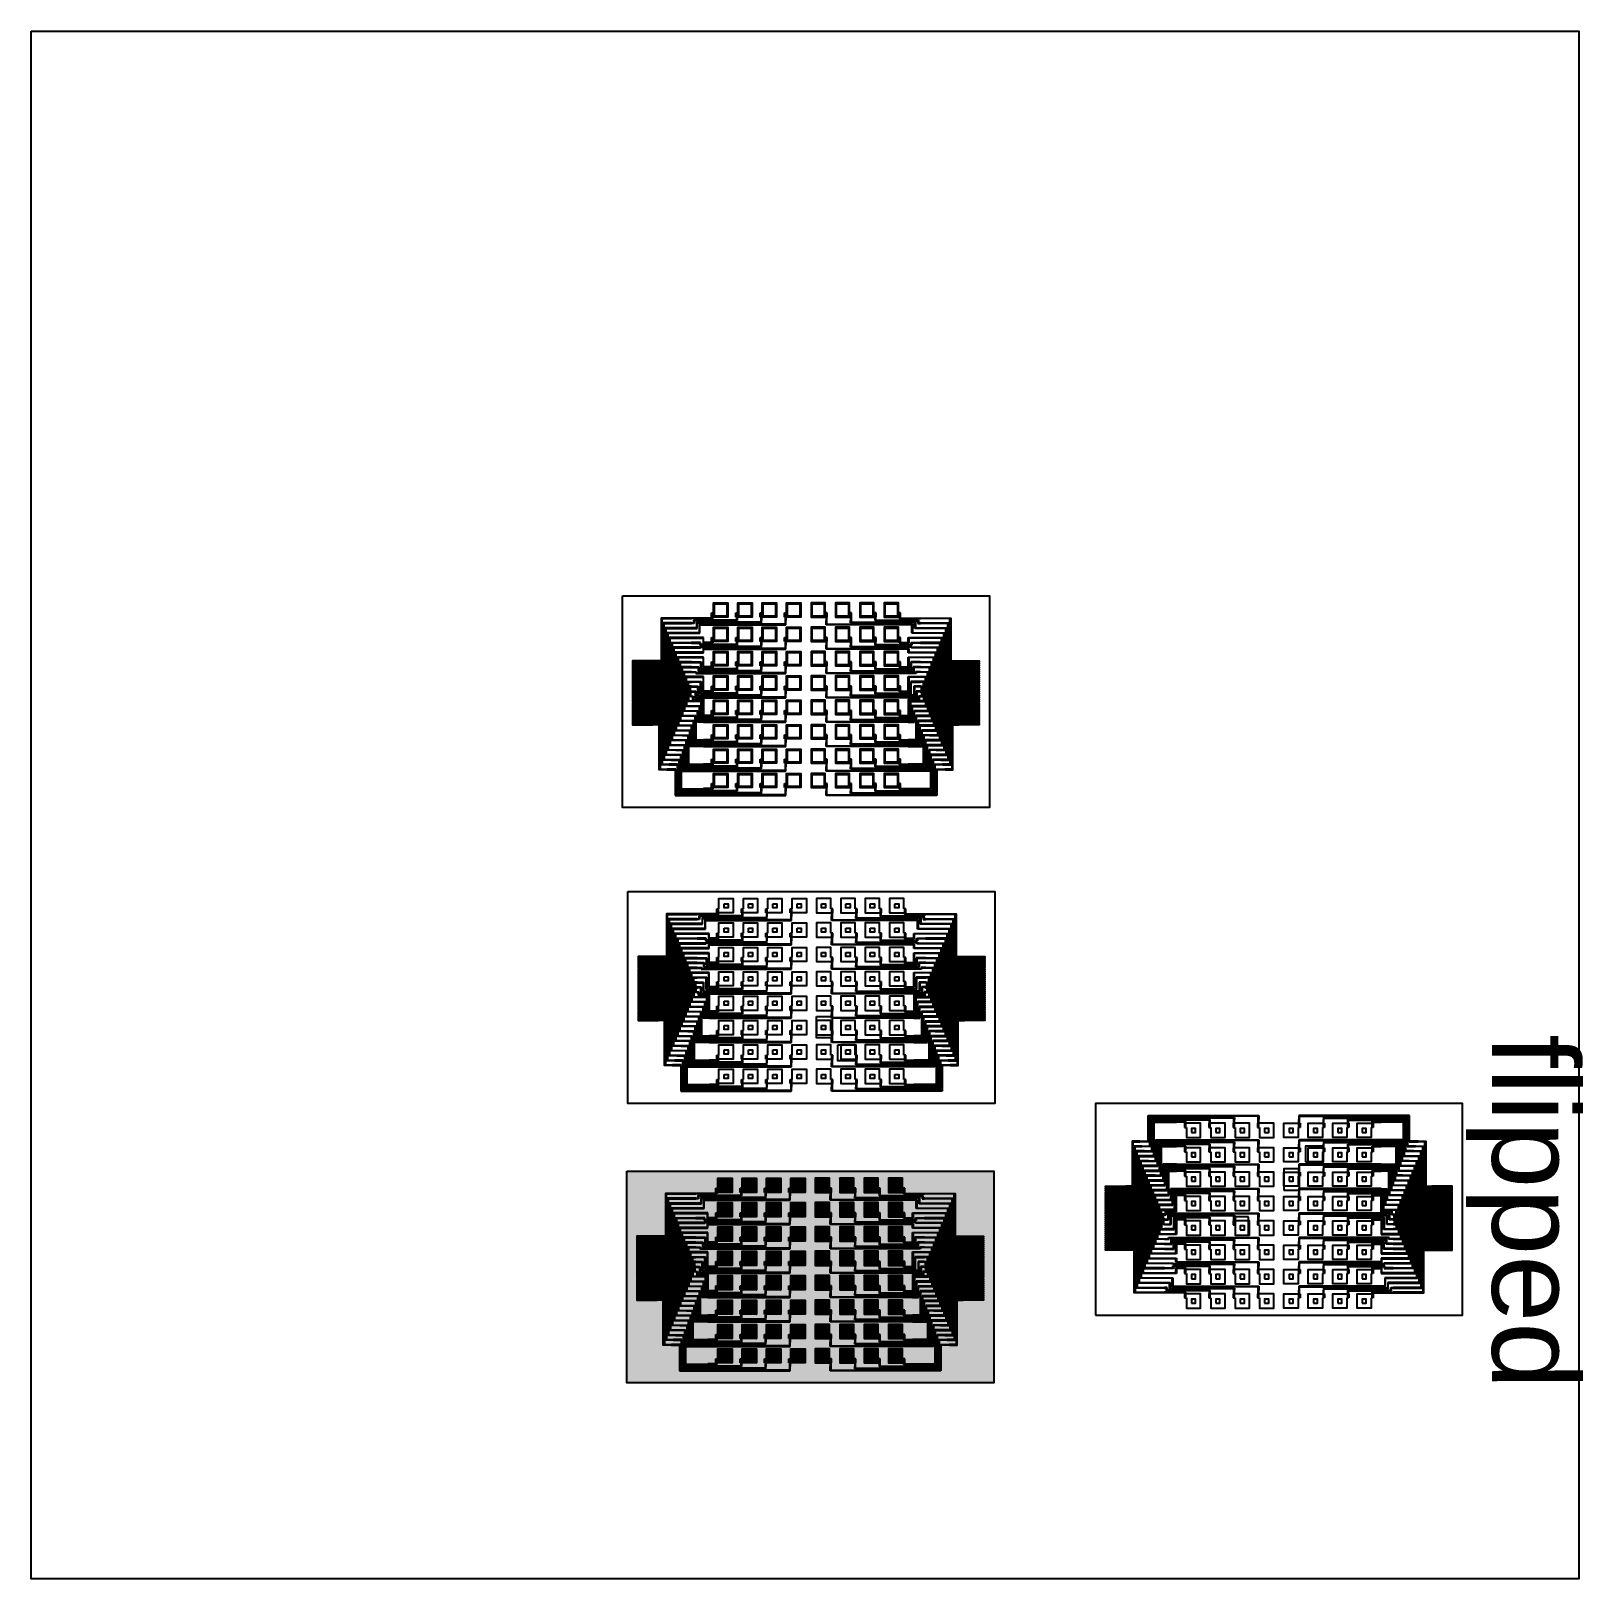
# Model space of a CAD drawing. Header units: millimetres. Extents: x -64 to 318, y -275 to 106.
import ezdxf

# ---------------------------------------------------------------- set-up
doc = ezdxf.new("R2010")
doc.units = ezdxf.units.MM
doc.header["$MEASUREMENT"] = 0
doc.styles.get("Standard").update_dxf_attribs({"font": 'Arial.ttf'})

msp = doc.modelspace()

# ---------------------------------------------------------------- texts
msp.add_text('flipped', height=21.218, rotation=270).set_placement((295.82, -140.46))

# ---------------------------------------------------------------- blocks, each defined once
blk = doc.blocks.new('*U6')
at = {"color": 4}
blk.add_lwpolyline([(-1.5, 1.5), (1.5, 1.5), (1.5, -1.5), (-1.5, -1.5)], close=True, dxfattribs=at)
blk = doc.blocks.new('*U7')
at = {"color": 0, "linetype": 'ByBlock', "lineweight": -2, "transparency": 16777216}
for p in [(0, 0), (6, 0), (12, 0), (18, 0), (24, 0), (30, 0), (36, 0), (42, 0), (0, -6), (6, -6), (12, -6), (18, -6), (24, -6), (30, -6), (36, -6), (42, -6), (0, -12), (6, -12), (12, -12), (18, -12), (24, -12), (30, -12), (36, -12), (42, -12), (0, -18), (6, -18), (12, -18), (18, -18), (24, -18), (30, -18), (36, -18), (42, -18), (0, -24), (6, -24), (12, -24), (18, -24), (24, -24), (30, -24), (36, -24), (42, -24), (0, -30), (6, -30), (12, -30), (18, -30), (24, -30), (30, -30), (36, -30), (42, -30), (0, -36), (6, -36), (12, -36), (18, -36), (24, -36), (30, -36), (36, -36), (42, -36), (0, -42), (6, -42), (12, -42), (18, -42), (24, -42), (30, -42), (36, -42), (42, -42)]:
    blk.add_blockref('*U6', p, dxfattribs=at)
blk = doc.blocks.new('*U8')
at = {"color": 3}
for p, q in [((-2, -1.75), (-2, -0.75)), ((-2, -0.75), (-1.5, -0.75)), ((-1.5, -1.75), (-2, -1.75)), ((-1.5, -0.75), (-1.5, -0.75))]:
    blk.add_line(p, q, dxfattribs=at)
blk.add_lwpolyline([(-1.5, -0.75), (-1.5, 1.75), (2, 1.75), (2, -1.75), (-1.5, -1.75)], dxfattribs=at)
blk = doc.blocks.new('*U9')
at = {"color": 0, "linetype": 'ByBlock', "lineweight": -2, "transparency": 16777216}
for p in [(0, 0), (6, 0), (12, 0), (18, 0), (0, -6), (6, -6), (12, -6), (18, -6), (0, -12), (6, -12), (12, -12), (18, -12), (0, -18), (6, -18), (12, -18), (18, -18), (0, -24), (6, -24), (12, -24), (18, -24), (0, -30), (6, -30), (12, -30), (18, -30), (0, -36), (6, -36), (12, -36), (18, -36), (0, -42), (6, -42), (12, -42), (18, -42)]:
    blk.add_blockref('*U8', p, dxfattribs=at)
blk = doc.blocks.new('*U10')
blk.add_lwpolyline([(-0.125, 2.5), (-0.125, -2.5), (0.125, -2.5), (0.125, 2.5)])
blk = doc.blocks.new('*U11')
at = {"color": 0, "linetype": 'ByBlock', "lineweight": -2, "transparency": 16777216}
for p in [(0, 0), (0.5, 0), (1, 0), (1.5, 0), (2, 0), (2.5, 0), (3, 0), (3.5, 0), (4, 0), (4.5, 0), (5, 0), (5.5, 0), (6, 0), (6.5, 0), (7, 0), (7.5, 0), (8, 0), (8.5, 0), (9, 0), (9.5, 0), (10, 0), (10.5, 0), (11, 0), (11.5, 0), (12, 0), (12.5, 0), (13, 0), (13.5, 0), (14, 0), (14.5, 0), (15, 0), (15.5, 0)]:
    blk.add_blockref('*U10', p, dxfattribs=at)
blk = doc.blocks.new('*U12')
for p, q in [((-8.03, 0.28), (-10.12, 0.28)), ((-7.88, 0.13), (-10.12, 0.13)), ((-8.03, 1.38), (-8.03, 0.28)), ((-8.03, 1.38), (-7.88, 1.38)), ((-8.03, 0.28), (-8.03, 0.28)), ((-7.88, 1.38), (-7.88, 0.13)), ((-2.03, 1.38), (-2.03, -0.22)), ((-2.03, 1.38), (-1.88, 1.38)), ((-2, 0.17), (-2, 0.17)), ((-1.88, 1.38), (-1.88, 0.13)), ((-1.88, 0.13), (-1.88, -0.37)), ((3.97, 1.38), (3.97, -0.22)), ((3.97, 1.38), (4.12, 1.38)), ((4, 0.17), (4, 0.17)), ((4.12, 1.38), (4.12, 0.13)), ((4.12, 0.13), (4.12, -0.37)), ((9.97, 1.38), (9.97, -0.22)), ((9.97, 1.38), (10.12, 1.38)), ((10, 0.17), (10, 0.17)), ((10.12, 1.38), (10.12, 0.13)), ((10.12, 0.13), (10.12, -0.37)), ((-2.03, -0.22), (-10.12, -0.22)), ((-1.88, -0.37), (-10.12, -0.37)), ((3.97, -0.72), (-10.12, -0.72)), ((-10.12, -0.88), (4.12, -0.88)), ((9.97, -1.22), (-10.12, -1.22)), ((-10.12, -1.38), (10.12, -1.38)), ((3.97, -0.22), (3.97, -0.72)), ((4.12, -0.88), (4.12, -0.37)), ((9.97, -0.22), (9.97, -0.72)), ((9.97, -0.72), (9.97, -1.22)), ((10.12, -0.88), (10.12, -0.37)), ((10.12, -1.38), (10.12, -0.88))]:
    blk.add_line(p, q)
blk = doc.blocks.new('*U13')
at = {"color": 0, "linetype": 'ByBlock', "lineweight": -2, "transparency": 16777216}
for p in [(0, 0), (0, -6), (0, -12), (0, -18), (0, -24), (0, -30), (0, -36), (0, -42)]:
    blk.add_blockref('*U12', p, dxfattribs=at)
blk = doc.blocks.new('*U14')
at = {"color": 3}
for p, q in [((-2, -1.75), (-2, -0.75)), ((-2, -0.75), (-1.5, -0.75)), ((-1.5, -1.75), (-2, -1.75)), ((-1.5, -0.75), (-1.5, -0.75))]:
    blk.add_line(p, q, dxfattribs=at)
blk.add_lwpolyline([(-1.5, -0.75), (-1.5, 1.75), (2, 1.75), (2, -1.75), (-1.5, -1.75)], dxfattribs=at)
blk = doc.blocks.new('*U15')
at = {"color": 0, "linetype": 'ByBlock', "lineweight": -2, "transparency": 16777216}
for p in [(0, 0), (6, 0), (12, 0), (18, 0), (0, -6), (6, -6), (12, -6), (18, -6), (0, -12), (6, -12), (12, -12), (18, -12), (0, -18), (6, -18), (12, -18), (18, -18), (0, -24), (6, -24), (12, -24), (18, -24), (0, -30), (6, -30), (12, -30), (18, -30), (0, -36), (6, -36), (12, -36), (18, -36), (0, -42), (6, -42), (12, -42), (18, -42)]:
    blk.add_blockref('*U14', p, dxfattribs=at)
blk = doc.blocks.new('*U16')
blk.add_lwpolyline([(-0.125, 2.5), (-0.125, -2.5), (0.125, -2.5), (0.125, 2.5)])
blk = doc.blocks.new('*U17')
at = {"color": 0, "linetype": 'ByBlock', "lineweight": -2, "transparency": 16777216}
for p in [(0, 0), (0.5, 0), (1, 0), (1.5, 0), (2, 0), (2.5, 0), (3, 0), (3.5, 0), (4, 0), (4.5, 0), (5, 0), (5.5, 0), (6, 0), (6.5, 0), (7, 0), (7.5, 0), (8, 0), (8.5, 0), (9, 0), (9.5, 0), (10, 0), (10.5, 0), (11, 0), (11.5, 0), (12, 0), (12.5, 0), (13, 0), (13.5, 0), (14, 0), (14.5, 0), (15, 0), (15.5, 0)]:
    blk.add_blockref('*U16', p, dxfattribs=at)
blk = doc.blocks.new('*U18')
for p, q in [((-8.03, 0.28), (-10.12, 0.28)), ((-7.88, 0.13), (-10.12, 0.13)), ((-8.03, 1.38), (-8.03, 0.28)), ((-8.03, 1.38), (-7.88, 1.38)), ((-8.03, 0.28), (-8.03, 0.28)), ((-7.88, 1.38), (-7.88, 0.13)), ((-2.03, 1.38), (-2.03, -0.22)), ((-2.03, 1.38), (-1.88, 1.38)), ((-2, 0.17), (-2, 0.17)), ((-1.88, 1.38), (-1.88, 0.13)), ((-1.88, 0.13), (-1.88, -0.37)), ((3.97, 1.38), (3.97, -0.22)), ((3.97, 1.38), (4.12, 1.38)), ((4, 0.17), (4, 0.17)), ((4.12, 1.38), (4.12, 0.13)), ((4.12, 0.13), (4.12, -0.37)), ((9.97, 1.38), (9.97, -0.22)), ((9.97, 1.38), (10.12, 1.38)), ((10, 0.17), (10, 0.17)), ((10.12, 1.38), (10.12, 0.13)), ((10.12, 0.13), (10.12, -0.37)), ((-2.03, -0.22), (-10.12, -0.22)), ((-1.88, -0.37), (-10.12, -0.37)), ((3.97, -0.72), (-10.12, -0.72)), ((-10.12, -0.88), (4.12, -0.88)), ((9.97, -1.22), (-10.12, -1.22)), ((-10.12, -1.38), (10.12, -1.38)), ((3.97, -0.22), (3.97, -0.72)), ((4.12, -0.88), (4.12, -0.37)), ((9.97, -0.22), (9.97, -0.72)), ((9.97, -0.72), (9.97, -1.22)), ((10.12, -0.88), (10.12, -0.37)), ((10.12, -1.38), (10.12, -0.88))]:
    blk.add_line(p, q)
blk = doc.blocks.new('*U19')
at = {"color": 0, "linetype": 'ByBlock', "lineweight": -2, "transparency": 16777216}
for p in [(0, 0), (0, -6), (0, -12), (0, -18), (0, -24), (0, -30), (0, -36), (0, -42)]:
    blk.add_blockref('*U18', p, dxfattribs=at)
blk = doc.blocks.new('*U20')
at = {"color": 3}
for p, q in [((-2, -1.75), (-2, -0.75)), ((-2, -0.75), (-1.5, -0.75)), ((-1.5, -1.75), (-2, -1.75)), ((-1.5, -0.75), (-1.5, -0.75))]:
    blk.add_line(p, q, dxfattribs=at)
blk.add_lwpolyline([(-1.5, -0.75), (-1.5, 1.75), (2, 1.75), (2, -1.75), (-1.5, -1.75)], dxfattribs=at)
blk = doc.blocks.new('*U21')
at = {"color": 0, "linetype": 'ByBlock', "lineweight": -2, "transparency": 16777216}
for p in [(0, 0), (6, 0), (12, 0), (18, 0), (0, -6), (6, -6), (12, -6), (18, -6), (0, -12), (6, -12), (12, -12), (18, -12), (0, -18), (6, -18), (12, -18), (18, -18), (0, -24), (6, -24), (12, -24), (18, -24), (0, -30), (6, -30), (12, -30), (18, -30), (0, -36), (6, -36), (12, -36), (18, -36), (0, -42), (6, -42), (12, -42), (18, -42)]:
    blk.add_blockref('*U20', p, dxfattribs=at)
blk = doc.blocks.new('*U22')
blk.add_lwpolyline([(-0.125, 2.5), (-0.125, -2.5), (0.125, -2.5), (0.125, 2.5)])
blk = doc.blocks.new('*U23')
at = {"color": 0, "linetype": 'ByBlock', "lineweight": -2, "transparency": 16777216}
for p in [(0, 0), (0.5, 0), (1, 0), (1.5, 0), (2, 0), (2.5, 0), (3, 0), (3.5, 0), (4, 0), (4.5, 0), (5, 0), (5.5, 0), (6, 0), (6.5, 0), (7, 0), (7.5, 0), (8, 0), (8.5, 0), (9, 0), (9.5, 0), (10, 0), (10.5, 0), (11, 0), (11.5, 0), (12, 0), (12.5, 0), (13, 0), (13.5, 0), (14, 0), (14.5, 0), (15, 0), (15.5, 0)]:
    blk.add_blockref('*U22', p, dxfattribs=at)
blk = doc.blocks.new('*U24')
for p, q in [((-8.03, 0.28), (-10.12, 0.28)), ((-7.88, 0.13), (-10.12, 0.13)), ((-8.03, 1.38), (-8.03, 0.28)), ((-8.03, 1.38), (-7.88, 1.38)), ((-8.03, 0.28), (-8.03, 0.28)), ((-7.88, 1.38), (-7.88, 0.13)), ((-2.03, 1.38), (-2.03, -0.22)), ((-2.03, 1.38), (-1.88, 1.38)), ((-2, 0.17), (-2, 0.17)), ((-1.88, 1.38), (-1.88, 0.13)), ((-1.88, 0.13), (-1.88, -0.37)), ((3.97, 1.38), (3.97, -0.22)), ((3.97, 1.38), (4.12, 1.38)), ((4, 0.17), (4, 0.17)), ((4.12, 1.38), (4.12, 0.13)), ((4.12, 0.13), (4.12, -0.37)), ((9.97, 1.38), (9.97, -0.22)), ((9.97, 1.38), (10.12, 1.38)), ((10, 0.17), (10, 0.17)), ((10.12, 1.38), (10.12, 0.13)), ((10.12, 0.13), (10.12, -0.37)), ((-2.03, -0.22), (-10.12, -0.22)), ((-1.88, -0.37), (-10.12, -0.37)), ((3.97, -0.72), (-10.12, -0.72)), ((-10.12, -0.88), (4.12, -0.88)), ((9.97, -1.22), (-10.12, -1.22)), ((-10.12, -1.38), (10.12, -1.38)), ((3.97, -0.22), (3.97, -0.72)), ((4.12, -0.88), (4.12, -0.37)), ((9.97, -0.22), (9.97, -0.72)), ((9.97, -0.72), (9.97, -1.22)), ((10.12, -0.88), (10.12, -0.37)), ((10.12, -1.38), (10.12, -0.88))]:
    blk.add_line(p, q)
blk = doc.blocks.new('*U25')
at = {"color": 0, "linetype": 'ByBlock', "lineweight": -2, "transparency": 16777216}
for p in [(0, 0), (0, -6), (0, -12), (0, -18), (0, -24), (0, -30), (0, -36), (0, -42)]:
    blk.add_blockref('*U24', p, dxfattribs=at)
blk = doc.blocks.new('*U26')
at = {"color": 3}
for p, q in [((-2, -1.75), (-2, -0.75)), ((-2, -0.75), (-1.5, -0.75)), ((-1.5, -1.75), (-2, -1.75)), ((-1.5, -0.75), (-1.5, -0.75))]:
    blk.add_line(p, q, dxfattribs=at)
blk.add_lwpolyline([(-1.5, -0.75), (-1.5, 1.75), (2, 1.75), (2, -1.75), (-1.5, -1.75)], dxfattribs=at)
blk = doc.blocks.new('*U27')
at = {"color": 0, "linetype": 'ByBlock', "lineweight": -2, "transparency": 16777216}
for p in [(0, 0), (6, 0), (12, 0), (18, 0), (0, -6), (6, -6), (12, -6), (18, -6), (0, -12), (6, -12), (12, -12), (18, -12), (0, -18), (6, -18), (12, -18), (18, -18), (0, -24), (6, -24), (12, -24), (18, -24), (0, -30), (6, -30), (12, -30), (18, -30), (0, -36), (6, -36), (12, -36), (18, -36), (0, -42), (6, -42), (12, -42), (18, -42)]:
    blk.add_blockref('*U26', p, dxfattribs=at)
blk = doc.blocks.new('*U28')
blk.add_lwpolyline([(-0.125, 2.5), (-0.125, -2.5), (0.125, -2.5), (0.125, 2.5)])
blk = doc.blocks.new('*U29')
at = {"color": 0, "linetype": 'ByBlock', "lineweight": -2, "transparency": 16777216}
for p in [(0, 0), (0.5, 0), (1, 0), (1.5, 0), (2, 0), (2.5, 0), (3, 0), (3.5, 0), (4, 0), (4.5, 0), (5, 0), (5.5, 0), (6, 0), (6.5, 0), (7, 0), (7.5, 0), (8, 0), (8.5, 0), (9, 0), (9.5, 0), (10, 0), (10.5, 0), (11, 0), (11.5, 0), (12, 0), (12.5, 0), (13, 0), (13.5, 0), (14, 0), (14.5, 0), (15, 0), (15.5, 0)]:
    blk.add_blockref('*U28', p, dxfattribs=at)
blk = doc.blocks.new('*U30')
for p, q in [((-8.03, 0.28), (-10.12, 0.28)), ((-7.88, 0.13), (-10.12, 0.13)), ((-8.03, 1.38), (-8.03, 0.28)), ((-8.03, 1.38), (-7.88, 1.38)), ((-8.03, 0.28), (-8.03, 0.28)), ((-7.88, 1.38), (-7.88, 0.13)), ((-2.03, 1.38), (-2.03, -0.22)), ((-2.03, 1.38), (-1.88, 1.38)), ((-2, 0.17), (-2, 0.17)), ((-1.88, 1.38), (-1.88, 0.13)), ((-1.88, 0.13), (-1.88, -0.37)), ((3.97, 1.38), (3.97, -0.22)), ((3.97, 1.38), (4.12, 1.38)), ((4, 0.17), (4, 0.17)), ((4.12, 1.38), (4.12, 0.13)), ((4.12, 0.13), (4.12, -0.37)), ((9.97, 1.38), (9.97, -0.22)), ((9.97, 1.38), (10.12, 1.38)), ((10, 0.17), (10, 0.17)), ((10.12, 1.38), (10.12, 0.13)), ((10.12, 0.13), (10.12, -0.37)), ((-2.03, -0.22), (-10.12, -0.22)), ((-1.88, -0.37), (-10.12, -0.37)), ((3.97, -0.72), (-10.12, -0.72)), ((-10.12, -0.88), (4.12, -0.88)), ((9.97, -1.22), (-10.12, -1.22)), ((-10.12, -1.38), (10.12, -1.38)), ((3.97, -0.22), (3.97, -0.72)), ((4.12, -0.88), (4.12, -0.37)), ((9.97, -0.22), (9.97, -0.72)), ((9.97, -0.72), (9.97, -1.22)), ((10.12, -0.88), (10.12, -0.37)), ((10.12, -1.38), (10.12, -0.88))]:
    blk.add_line(p, q)
blk = doc.blocks.new('*U31')
at = {"color": 0, "linetype": 'ByBlock', "lineweight": -2, "transparency": 16777216}
for p in [(0, 0), (0, -6), (0, -12), (0, -18), (0, -24), (0, -30), (0, -36), (0, -42)]:
    blk.add_blockref('*U30', p, dxfattribs=at)
blk = doc.blocks.new('*U32')
at = {"color": 4}
blk.add_lwpolyline([(-0.5, 0.5), (0.5, 0.5), (0.5, -0.5), (-0.5, -0.5)], close=True, dxfattribs=at)
blk = doc.blocks.new('*U33')
at = {"color": 0, "linetype": 'ByBlock', "lineweight": -2, "transparency": 16777216}
for p in [(0, 0), (6, 0), (12, 0), (18, 0), (24, 0), (30, 0), (36, 0), (42, 0), (0, -6), (6, -6), (12, -6), (18, -6), (24, -6), (30, -6), (36, -6), (42, -6), (0, -12), (6, -12), (12, -12), (18, -12), (24, -12), (30, -12), (36, -12), (42, -12), (0, -18), (6, -18), (12, -18), (18, -18), (24, -18), (30, -18), (36, -18), (42, -18), (0, -24), (6, -24), (12, -24), (18, -24), (24, -24), (30, -24), (36, -24), (42, -24), (0, -30), (6, -30), (12, -30), (18, -30), (24, -30), (30, -30), (36, -30), (42, -30), (0, -36), (6, -36), (12, -36), (18, -36), (24, -36), (30, -36), (36, -36), (42, -36), (0, -42), (6, -42), (12, -42), (18, -42), (24, -42), (30, -42), (36, -42), (42, -42)]:
    blk.add_blockref('*U32', p, dxfattribs=at)
blk = doc.blocks.new('*U48')
at = {"color": 3}
for p, q in [((-2, -1.75), (-2, -0.75)), ((-2, -0.75), (-1.5, -0.75)), ((-1.5, -1.75), (-2, -1.75)), ((-1.5, -0.75), (-1.5, -0.75))]:
    blk.add_line(p, q, dxfattribs=at)
blk.add_lwpolyline([(-1.5, -0.75), (-1.5, 1.75), (2, 1.75), (2, -1.75), (-1.5, -1.75)], dxfattribs=at)
blk = doc.blocks.new('*U49')
at = {"color": 0, "linetype": 'ByBlock', "lineweight": -2, "transparency": 16777216}
for p in [(0, 0), (6, 0), (12, 0), (18, 0), (0, -6), (6, -6), (12, -6), (18, -6), (0, -12), (6, -12), (12, -12), (18, -12), (0, -18), (6, -18), (12, -18), (18, -18), (0, -24), (6, -24), (12, -24), (18, -24), (0, -30), (6, -30), (12, -30), (18, -30), (0, -36), (6, -36), (12, -36), (18, -36), (0, -42), (6, -42), (12, -42), (18, -42)]:
    blk.add_blockref('*U48', p, dxfattribs=at)
blk = doc.blocks.new('*U50')
blk.add_lwpolyline([(-0.125, 2.5), (-0.125, -2.5), (0.125, -2.5), (0.125, 2.5)])
blk = doc.blocks.new('*U51')
at = {"color": 0, "linetype": 'ByBlock', "lineweight": -2, "transparency": 16777216}
for p in [(0, 0), (0.5, 0), (1, 0), (1.5, 0), (2, 0), (2.5, 0), (3, 0), (3.5, 0), (4, 0), (4.5, 0), (5, 0), (5.5, 0), (6, 0), (6.5, 0), (7, 0), (7.5, 0), (8, 0), (8.5, 0), (9, 0), (9.5, 0), (10, 0), (10.5, 0), (11, 0), (11.5, 0), (12, 0), (12.5, 0), (13, 0), (13.5, 0), (14, 0), (14.5, 0), (15, 0), (15.5, 0)]:
    blk.add_blockref('*U50', p, dxfattribs=at)
blk = doc.blocks.new('*U52')
for p, q in [((-8.03, 0.28), (-10.12, 0.28)), ((-7.88, 0.13), (-10.12, 0.13)), ((-8.03, 1.38), (-8.03, 0.28)), ((-8.03, 1.38), (-7.88, 1.38)), ((-8.03, 0.28), (-8.03, 0.28)), ((-7.88, 1.38), (-7.88, 0.13)), ((-2.03, 1.38), (-2.03, -0.22)), ((-2.03, 1.38), (-1.88, 1.38)), ((-2, 0.17), (-2, 0.17)), ((-1.88, 1.38), (-1.88, 0.13)), ((-1.88, 0.13), (-1.88, -0.37)), ((3.97, 1.38), (3.97, -0.22)), ((3.97, 1.38), (4.12, 1.38)), ((4, 0.17), (4, 0.17)), ((4.12, 1.38), (4.12, 0.13)), ((4.12, 0.13), (4.12, -0.37)), ((9.97, 1.38), (9.97, -0.22)), ((9.97, 1.38), (10.12, 1.38)), ((10, 0.17), (10, 0.17)), ((10.12, 1.38), (10.12, 0.13)), ((10.12, 0.13), (10.12, -0.37)), ((-2.03, -0.22), (-10.12, -0.22)), ((-1.88, -0.37), (-10.12, -0.37)), ((3.97, -0.72), (-10.12, -0.72)), ((-10.12, -0.88), (4.12, -0.88)), ((9.97, -1.22), (-10.12, -1.22)), ((-10.12, -1.38), (10.12, -1.38)), ((3.97, -0.22), (3.97, -0.72)), ((4.12, -0.88), (4.12, -0.37)), ((9.97, -0.22), (9.97, -0.72)), ((9.97, -0.72), (9.97, -1.22)), ((10.12, -0.88), (10.12, -0.37)), ((10.12, -1.38), (10.12, -0.88))]:
    blk.add_line(p, q)
blk = doc.blocks.new('*U53')
at = {"color": 0, "linetype": 'ByBlock', "lineweight": -2, "transparency": 16777216}
for p in [(0, 0), (0, -6), (0, -12), (0, -18), (0, -24), (0, -30), (0, -36), (0, -42)]:
    blk.add_blockref('*U52', p, dxfattribs=at)
blk = doc.blocks.new('*U54')
at = {"color": 3}
for p, q in [((-2, -1.75), (-2, -0.75)), ((-2, -0.75), (-1.5, -0.75)), ((-1.5, -1.75), (-2, -1.75)), ((-1.5, -0.75), (-1.5, -0.75))]:
    blk.add_line(p, q, dxfattribs=at)
blk.add_lwpolyline([(-1.5, -0.75), (-1.5, 1.75), (2, 1.75), (2, -1.75), (-1.5, -1.75)], dxfattribs=at)
blk = doc.blocks.new('*U55')
at = {"color": 0, "linetype": 'ByBlock', "lineweight": -2, "transparency": 16777216}
for p in [(0, 0), (6, 0), (12, 0), (18, 0), (0, -6), (6, -6), (12, -6), (18, -6), (0, -12), (6, -12), (12, -12), (18, -12), (0, -18), (6, -18), (12, -18), (18, -18), (0, -24), (6, -24), (12, -24), (18, -24), (0, -30), (6, -30), (12, -30), (18, -30), (0, -36), (6, -36), (12, -36), (18, -36), (0, -42), (6, -42), (12, -42), (18, -42)]:
    blk.add_blockref('*U54', p, dxfattribs=at)
blk = doc.blocks.new('*U56')
blk.add_lwpolyline([(-0.125, 2.5), (-0.125, -2.5), (0.125, -2.5), (0.125, 2.5)])
blk = doc.blocks.new('*U57')
at = {"color": 0, "linetype": 'ByBlock', "lineweight": -2, "transparency": 16777216}
for p in [(0, 0), (0.5, 0), (1, 0), (1.5, 0), (2, 0), (2.5, 0), (3, 0), (3.5, 0), (4, 0), (4.5, 0), (5, 0), (5.5, 0), (6, 0), (6.5, 0), (7, 0), (7.5, 0), (8, 0), (8.5, 0), (9, 0), (9.5, 0), (10, 0), (10.5, 0), (11, 0), (11.5, 0), (12, 0), (12.5, 0), (13, 0), (13.5, 0), (14, 0), (14.5, 0), (15, 0), (15.5, 0)]:
    blk.add_blockref('*U56', p, dxfattribs=at)
blk = doc.blocks.new('*U58')
for p, q in [((-8.03, 0.28), (-10.12, 0.28)), ((-7.88, 0.13), (-10.12, 0.13)), ((-8.03, 1.38), (-8.03, 0.28)), ((-8.03, 1.38), (-7.88, 1.38)), ((-8.03, 0.28), (-8.03, 0.28)), ((-7.88, 1.38), (-7.88, 0.13)), ((-2.03, 1.38), (-2.03, -0.22)), ((-2.03, 1.38), (-1.88, 1.38)), ((-2, 0.17), (-2, 0.17)), ((-1.88, 1.38), (-1.88, 0.13)), ((-1.88, 0.13), (-1.88, -0.37)), ((3.97, 1.38), (3.97, -0.22)), ((3.97, 1.38), (4.12, 1.38)), ((4, 0.17), (4, 0.17)), ((4.12, 1.38), (4.12, 0.13)), ((4.12, 0.13), (4.12, -0.37)), ((9.97, 1.38), (9.97, -0.22)), ((9.97, 1.38), (10.12, 1.38)), ((10, 0.17), (10, 0.17)), ((10.12, 1.38), (10.12, 0.13)), ((10.12, 0.13), (10.12, -0.37)), ((-2.03, -0.22), (-10.12, -0.22)), ((-1.88, -0.37), (-10.12, -0.37)), ((3.97, -0.72), (-10.12, -0.72)), ((-10.12, -0.88), (4.12, -0.88)), ((9.97, -1.22), (-10.12, -1.22)), ((-10.12, -1.38), (10.12, -1.38)), ((3.97, -0.22), (3.97, -0.72)), ((4.12, -0.88), (4.12, -0.37)), ((9.97, -0.22), (9.97, -0.72)), ((9.97, -0.72), (9.97, -1.22)), ((10.12, -0.88), (10.12, -0.37)), ((10.12, -1.38), (10.12, -0.88))]:
    blk.add_line(p, q)
blk = doc.blocks.new('*U59')
at = {"color": 0, "linetype": 'ByBlock', "lineweight": -2, "transparency": 16777216}
for p in [(0, 0), (0, -6), (0, -12), (0, -18), (0, -24), (0, -30), (0, -36), (0, -42)]:
    blk.add_blockref('*U58', p, dxfattribs=at)
blk = doc.blocks.new('*U60')
at = {"color": 4}
blk.add_lwpolyline([(-0.5, 0.5), (0.5, 0.5), (0.5, -0.5), (-0.5, -0.5)], close=True, dxfattribs=at)
blk = doc.blocks.new('*U61')
at = {"color": 0, "linetype": 'ByBlock', "lineweight": -2, "transparency": 16777216}
for p in [(0, 0), (6, 0), (12, 0), (18, 0), (24, 0), (30, 0), (36, 0), (42, 0), (0, -6), (6, -6), (12, -6), (18, -6), (24, -6), (30, -6), (36, -6), (42, -6), (0, -12), (6, -12), (12, -12), (18, -12), (24, -12), (30, -12), (36, -12), (42, -12), (0, -18), (6, -18), (12, -18), (18, -18), (24, -18), (30, -18), (36, -18), (42, -18), (0, -24), (6, -24), (12, -24), (18, -24), (24, -24), (30, -24), (36, -24), (42, -24), (0, -30), (6, -30), (12, -30), (18, -30), (24, -30), (30, -30), (36, -30), (42, -30), (0, -36), (6, -36), (12, -36), (18, -36), (24, -36), (30, -36), (36, -36), (42, -36), (0, -42), (6, -42), (12, -42), (18, -42), (24, -42), (30, -42), (36, -42), (42, -42)]:
    blk.add_blockref('*U60', p, dxfattribs=at)
blk = doc.blocks.new('*U77')
at = {"color": 3}
for p, q in [((-2, -1.75), (-2, -0.75)), ((-2, -0.75), (-1.5, -0.75)), ((-1.5, -1.75), (-2, -1.75)), ((-1.5, -0.75), (-1.5, -0.75))]:
    blk.add_line(p, q, dxfattribs=at)
blk.add_lwpolyline([(-1.5, -0.75), (-1.5, 1.75), (2, 1.75), (2, -1.75), (-1.5, -1.75)], dxfattribs=at)
blk = doc.blocks.new('*U79')
at = {"color": 0, "linetype": 'ByBlock', "lineweight": -2, "transparency": 16777216}
for p in [(0, 0), (6, 0), (12, 0), (18, 0), (0, -6), (6, -6), (12, -6), (18, -6), (0, -12), (6, -12), (12, -12), (18, -12), (0, -18), (6, -18), (12, -18), (18, -18), (0, -24), (6, -24), (12, -24), (18, -24), (0, -30), (6, -30), (12, -30), (18, -30), (0, -36), (6, -36), (12, -36), (18, -36), (0, -42), (6, -42), (12, -42), (18, -42)]:
    blk.add_blockref('*U77', p, dxfattribs=at)
blk = doc.blocks.new('*U80')
blk.add_lwpolyline([(-0.125, 2.5), (-0.125, -2.5), (0.125, -2.5), (0.125, 2.5)])
blk = doc.blocks.new('*U81')
at = {"color": 0, "linetype": 'ByBlock', "lineweight": -2, "transparency": 16777216}
for p in [(0, 0), (0.5, 0), (1, 0), (1.5, 0), (2, 0), (2.5, 0), (3, 0), (3.5, 0), (4, 0), (4.5, 0), (5, 0), (5.5, 0), (6, 0), (6.5, 0), (7, 0), (7.5, 0), (8, 0), (8.5, 0), (9, 0), (9.5, 0), (10, 0), (10.5, 0), (11, 0), (11.5, 0), (12, 0), (12.5, 0), (13, 0), (13.5, 0), (14, 0), (14.5, 0), (15, 0), (15.5, 0)]:
    blk.add_blockref('*U80', p, dxfattribs=at)
blk = doc.blocks.new('*U82')
for p, q in [((-8.03, 0.28), (-10.12, 0.28)), ((-7.88, 0.13), (-10.12, 0.13)), ((-8.03, 1.38), (-8.03, 0.28)), ((-8.03, 1.38), (-7.88, 1.38)), ((-8.03, 0.28), (-8.03, 0.28)), ((-7.88, 1.38), (-7.88, 0.13)), ((-2.03, 1.38), (-2.03, -0.22)), ((-2.03, 1.38), (-1.88, 1.38)), ((-2, 0.17), (-2, 0.17)), ((-1.88, 1.38), (-1.88, 0.13)), ((-1.88, 0.13), (-1.88, -0.37)), ((3.97, 1.38), (3.97, -0.22)), ((3.97, 1.38), (4.12, 1.38)), ((4, 0.17), (4, 0.17)), ((4.12, 1.38), (4.12, 0.13)), ((4.12, 0.13), (4.12, -0.37)), ((9.97, 1.38), (9.97, -0.22)), ((9.97, 1.38), (10.12, 1.38)), ((10, 0.17), (10, 0.17)), ((10.12, 1.38), (10.12, 0.13)), ((10.12, 0.13), (10.12, -0.37)), ((-2.03, -0.22), (-10.12, -0.22)), ((-1.88, -0.37), (-10.12, -0.37)), ((3.97, -0.72), (-10.12, -0.72)), ((-10.12, -0.88), (4.12, -0.88)), ((9.97, -1.22), (-10.12, -1.22)), ((-10.12, -1.38), (10.12, -1.38)), ((3.97, -0.22), (3.97, -0.72)), ((4.12, -0.88), (4.12, -0.37)), ((9.97, -0.22), (9.97, -0.72)), ((9.97, -0.72), (9.97, -1.22)), ((10.12, -0.88), (10.12, -0.37)), ((10.12, -1.38), (10.12, -0.88))]:
    blk.add_line(p, q)
blk = doc.blocks.new('*U83')
at = {"color": 0, "linetype": 'ByBlock', "lineweight": -2, "transparency": 16777216}
for p in [(0, 0), (0, -6), (0, -12), (0, -18), (0, -24), (0, -30), (0, -36), (0, -42)]:
    blk.add_blockref('*U82', p, dxfattribs=at)
blk = doc.blocks.new('*U84')
at = {"color": 3}
for p, q in [((-2, -1.75), (-2, -0.75)), ((-2, -0.75), (-1.5, -0.75)), ((-1.5, -1.75), (-2, -1.75)), ((-1.5, -0.75), (-1.5, -0.75))]:
    blk.add_line(p, q, dxfattribs=at)
blk.add_lwpolyline([(-1.5, -0.75), (-1.5, 1.75), (2, 1.75), (2, -1.75), (-1.5, -1.75)], dxfattribs=at)
blk = doc.blocks.new('*U85')
at = {"color": 0, "linetype": 'ByBlock', "lineweight": -2, "transparency": 16777216}
for p in [(0, 0), (6, 0), (12, 0), (18, 0), (0, -6), (6, -6), (12, -6), (18, -6), (0, -12), (6, -12), (12, -12), (18, -12), (0, -18), (6, -18), (12, -18), (18, -18), (0, -24), (6, -24), (12, -24), (18, -24), (0, -30), (6, -30), (12, -30), (18, -30), (0, -36), (6, -36), (12, -36), (18, -36), (0, -42), (6, -42), (12, -42), (18, -42)]:
    blk.add_blockref('*U84', p, dxfattribs=at)
blk = doc.blocks.new('*U86')
blk.add_lwpolyline([(-0.125, 2.5), (-0.125, -2.5), (0.125, -2.5), (0.125, 2.5)])
blk = doc.blocks.new('*U87')
at = {"color": 0, "linetype": 'ByBlock', "lineweight": -2, "transparency": 16777216}
for p in [(0, 0), (0.5, 0), (1, 0), (1.5, 0), (2, 0), (2.5, 0), (3, 0), (3.5, 0), (4, 0), (4.5, 0), (5, 0), (5.5, 0), (6, 0), (6.5, 0), (7, 0), (7.5, 0), (8, 0), (8.5, 0), (9, 0), (9.5, 0), (10, 0), (10.5, 0), (11, 0), (11.5, 0), (12, 0), (12.5, 0), (13, 0), (13.5, 0), (14, 0), (14.5, 0), (15, 0), (15.5, 0)]:
    blk.add_blockref('*U86', p, dxfattribs=at)
blk = doc.blocks.new('*U88')
for p, q in [((-8.03, 0.28), (-10.12, 0.28)), ((-7.88, 0.13), (-10.12, 0.13)), ((-8.03, 1.38), (-8.03, 0.28)), ((-8.03, 1.38), (-7.88, 1.38)), ((-8.03, 0.28), (-8.03, 0.28)), ((-7.88, 1.38), (-7.88, 0.13)), ((-2.03, 1.38), (-2.03, -0.22)), ((-2.03, 1.38), (-1.88, 1.38)), ((-2, 0.17), (-2, 0.17)), ((-1.88, 1.38), (-1.88, 0.13)), ((-1.88, 0.13), (-1.88, -0.37)), ((3.97, 1.38), (3.97, -0.22)), ((3.97, 1.38), (4.12, 1.38)), ((4, 0.17), (4, 0.17)), ((4.12, 1.38), (4.12, 0.13)), ((4.12, 0.13), (4.12, -0.37)), ((9.97, 1.38), (9.97, -0.22)), ((9.97, 1.38), (10.12, 1.38)), ((10, 0.17), (10, 0.17)), ((10.12, 1.38), (10.12, 0.13)), ((10.12, 0.13), (10.12, -0.37)), ((-2.03, -0.22), (-10.12, -0.22)), ((-1.88, -0.37), (-10.12, -0.37)), ((3.97, -0.72), (-10.12, -0.72)), ((-10.12, -0.88), (4.12, -0.88)), ((9.97, -1.22), (-10.12, -1.22)), ((-10.12, -1.38), (10.12, -1.38)), ((3.97, -0.22), (3.97, -0.72)), ((4.12, -0.88), (4.12, -0.37)), ((9.97, -0.22), (9.97, -0.72)), ((9.97, -0.72), (9.97, -1.22)), ((10.12, -0.88), (10.12, -0.37)), ((10.12, -1.38), (10.12, -0.88))]:
    blk.add_line(p, q)
blk = doc.blocks.new('*U89')
at = {"color": 0, "linetype": 'ByBlock', "lineweight": -2, "transparency": 16777216}
for p in [(0, 0), (0, -6), (0, -12), (0, -18), (0, -24), (0, -30), (0, -36), (0, -42)]:
    blk.add_blockref('*U88', p, dxfattribs=at)
blk = doc.blocks.new('*U90')
at = {"color": 4}
blk.add_lwpolyline([(-0.5, 0.5), (0.5, 0.5), (0.5, -0.5), (-0.5, -0.5)], close=True, dxfattribs=at)
blk = doc.blocks.new('*U91')
at = {"color": 0, "linetype": 'ByBlock', "lineweight": -2, "transparency": 16777216}
for p in [(0, 0), (6, 0), (12, 0), (18, 0), (24, 0), (30, 0), (36, 0), (42, 0), (0, -6), (6, -6), (12, -6), (18, -6), (24, -6), (30, -6), (36, -6), (42, -6), (0, -12), (6, -12), (12, -12), (18, -12), (24, -12), (30, -12), (36, -12), (42, -12), (0, -18), (6, -18), (12, -18), (18, -18), (24, -18), (30, -18), (36, -18), (42, -18), (0, -24), (6, -24), (12, -24), (18, -24), (24, -24), (30, -24), (36, -24), (42, -24), (0, -30), (6, -30), (12, -30), (18, -30), (24, -30), (30, -30), (36, -30), (42, -30), (0, -36), (6, -36), (12, -36), (18, -36), (24, -36), (30, -36), (36, -36), (42, -36), (0, -42), (6, -42), (12, -42), (18, -42), (24, -42), (30, -42), (36, -42), (42, -42)]:
    blk.add_blockref('*U90', p, dxfattribs=at)

# ---------------------------------------------------------------- hatches: boundary and pattern name
h = msp.add_hatch(color=4)
h.dxf.hatch_style = 1
h.paths.add_polyline_path([(106.47, -177.1), (107.47, -177.1), (107.47, -178.1), (106.47, -178.1)], flags=16)
h.paths.add_polyline_path([(106.47, -183.1), (107.47, -183.1), (107.47, -184.1), (106.47, -184.1)], flags=16)
h.paths.add_polyline_path([(106.47, -189.1), (107.47, -189.1), (107.47, -190.1), (106.47, -190.1)], flags=16)
h.paths.add_polyline_path([(106.47, -195.1), (107.47, -195.1), (107.47, -196.1), (106.47, -196.1)], flags=16)
h.paths.add_polyline_path([(106.47, -201.1), (107.47, -201.1), (107.47, -202.1), (106.47, -202.1)], flags=16)
h.paths.add_polyline_path([(106.47, -207.1), (107.47, -207.1), (107.47, -208.1), (106.47, -208.1)], flags=16)
h.paths.add_polyline_path([(106.47, -213.1), (107.47, -213.1), (107.47, -214.1), (106.47, -214.1)], flags=16)
h.paths.add_polyline_path([(106.47, -219.1), (107.47, -219.1), (107.47, -220.1), (106.47, -220.1)], flags=16)
h.paths.add_polyline_path([(112.47, -177.1), (113.47, -177.1), (113.47, -178.1), (112.47, -178.1)], flags=16)
h.paths.add_polyline_path([(112.47, -183.1), (113.47, -183.1), (113.47, -184.1), (112.47, -184.1)], flags=16)
h.paths.add_polyline_path([(112.47, -189.1), (113.47, -189.1), (113.47, -190.1), (112.47, -190.1)], flags=16)
h.paths.add_polyline_path([(112.47, -195.1), (113.47, -195.1), (113.47, -196.1), (112.47, -196.1)], flags=16)
h.paths.add_polyline_path([(112.47, -201.1), (113.47, -201.1), (113.47, -202.1), (112.47, -202.1)], flags=16)
h.paths.add_polyline_path([(112.47, -207.1), (113.47, -207.1), (113.47, -208.1), (112.47, -208.1)], flags=16)
h.paths.add_polyline_path([(112.47, -213.1), (113.47, -213.1), (113.47, -214.1), (112.47, -214.1)], flags=16)
h.paths.add_polyline_path([(112.47, -219.1), (113.47, -219.1), (113.47, -220.1), (112.47, -220.1)], flags=16)
h.paths.add_polyline_path([(118.47, -177.1), (119.47, -177.1), (119.47, -178.1), (118.47, -178.1)], flags=16)
h.paths.add_polyline_path([(118.47, -183.1), (119.47, -183.1), (119.47, -184.1), (118.47, -184.1)], flags=16)
h.paths.add_polyline_path([(118.47, -189.1), (119.47, -189.1), (119.47, -190.1), (118.47, -190.1)], flags=16)
h.paths.add_polyline_path([(118.47, -195.1), (119.47, -195.1), (119.47, -196.1), (118.47, -196.1)], flags=16)
h.paths.add_polyline_path([(118.47, -201.1), (119.47, -201.1), (119.47, -202.1), (118.47, -202.1)], flags=16)
h.paths.add_polyline_path([(118.47, -207.1), (119.47, -207.1), (119.47, -208.1), (118.47, -208.1)], flags=16)
h.paths.add_polyline_path([(118.47, -213.1), (119.47, -213.1), (119.47, -214.1), (118.47, -214.1)], flags=16)
h.paths.add_polyline_path([(118.47, -219.1), (119.47, -219.1), (119.47, -220.1), (118.47, -220.1)], flags=16)
h.paths.add_polyline_path([(124.47, -177.1), (125.47, -177.1), (125.47, -178.1), (124.47, -178.1)], flags=16)
h.paths.add_polyline_path([(124.47, -183.1), (125.47, -183.1), (125.47, -184.1), (124.47, -184.1)], flags=16)
h.paths.add_polyline_path([(124.47, -189.1), (125.47, -189.1), (125.47, -190.1), (124.47, -190.1)], flags=16)
h.paths.add_polyline_path([(124.47, -195.1), (125.47, -195.1), (125.47, -196.1), (124.47, -196.1)], flags=16)
h.paths.add_polyline_path([(124.47, -201.1), (125.47, -201.1), (125.47, -202.1), (124.47, -202.1)], flags=16)
h.paths.add_polyline_path([(124.47, -207.1), (125.47, -207.1), (125.47, -208.1), (124.47, -208.1)], flags=16)
h.paths.add_polyline_path([(124.47, -213.1), (125.47, -213.1), (125.47, -214.1), (124.47, -214.1)], flags=16)
h.paths.add_polyline_path([(124.47, -219.1), (125.47, -219.1), (125.47, -220.1), (124.47, -220.1)], flags=16)
h.paths.add_polyline_path([(130.47, -177.1), (131.47, -177.1), (131.47, -178.1), (130.47, -178.1)], flags=16)
h.paths.add_polyline_path([(130.47, -183.1), (131.47, -183.1), (131.47, -184.1), (130.47, -184.1)], flags=16)
h.paths.add_polyline_path([(130.47, -189.1), (131.47, -189.1), (131.47, -190.1), (130.47, -190.1)], flags=16)
h.paths.add_polyline_path([(130.47, -195.1), (131.47, -195.1), (131.47, -196.1), (130.47, -196.1)], flags=16)
h.paths.add_polyline_path([(130.47, -201.1), (131.47, -201.1), (131.47, -202.1), (130.47, -202.1)], flags=16)
h.paths.add_polyline_path([(130.47, -207.1), (131.47, -207.1), (131.47, -208.1), (130.47, -208.1)], flags=16)
h.paths.add_polyline_path([(130.47, -213.1), (131.47, -213.1), (131.47, -214.1), (130.47, -214.1)], flags=16)
h.paths.add_polyline_path([(130.47, -219.1), (131.47, -219.1), (131.47, -220.1), (130.47, -220.1)], flags=16)
h.paths.add_polyline_path([(136.47, -177.1), (137.47, -177.1), (137.47, -178.1), (136.47, -178.1)], flags=16)
h.paths.add_polyline_path([(136.47, -183.1), (137.47, -183.1), (137.47, -184.1), (136.47, -184.1)], flags=16)
h.paths.add_polyline_path([(136.47, -189.1), (137.47, -189.1), (137.47, -190.1), (136.47, -190.1)], flags=16)
h.paths.add_polyline_path([(136.47, -195.1), (137.47, -195.1), (137.47, -196.1), (136.47, -196.1)], flags=16)
h.paths.add_polyline_path([(136.47, -201.1), (137.47, -201.1), (137.47, -202.1), (136.47, -202.1)], flags=16)
h.paths.add_polyline_path([(136.47, -207.1), (137.47, -207.1), (137.47, -208.1), (136.47, -208.1)], flags=16)
h.paths.add_polyline_path([(136.47, -213.1), (137.47, -213.1), (137.47, -214.1), (136.47, -214.1)], flags=16)
h.paths.add_polyline_path([(136.47, -219.1), (137.47, -219.1), (137.47, -220.1), (136.47, -220.1)], flags=16)
h.paths.add_polyline_path([(142.47, -177.1), (143.47, -177.1), (143.47, -178.1), (142.47, -178.1)], flags=16)
h.paths.add_polyline_path([(142.47, -183.1), (143.47, -183.1), (143.47, -184.1), (142.47, -184.1)], flags=16)
h.paths.add_polyline_path([(142.47, -189.1), (143.47, -189.1), (143.47, -190.1), (142.47, -190.1)], flags=16)
h.paths.add_polyline_path([(142.47, -195.1), (143.47, -195.1), (143.47, -196.1), (142.47, -196.1)], flags=16)
h.paths.add_polyline_path([(142.47, -201.1), (143.47, -201.1), (143.47, -202.1), (142.47, -202.1)], flags=16)
h.paths.add_polyline_path([(142.47, -207.1), (143.47, -207.1), (143.47, -208.1), (142.47, -208.1)], flags=16)
h.paths.add_polyline_path([(142.47, -213.1), (143.47, -213.1), (143.47, -214.1), (142.47, -214.1)], flags=16)
h.paths.add_polyline_path([(142.47, -219.1), (143.47, -219.1), (143.47, -220.1), (142.47, -220.1)], flags=16)
h.paths.add_polyline_path([(148.47, -177.1), (149.47, -177.1), (149.47, -178.1), (148.47, -178.1)], flags=16)
h.paths.add_polyline_path([(148.47, -183.1), (149.47, -183.1), (149.47, -184.1), (148.47, -184.1)], flags=16)
h.paths.add_polyline_path([(148.47, -189.1), (149.47, -189.1), (149.47, -190.1), (148.47, -190.1)], flags=16)
h.paths.add_polyline_path([(148.47, -195.1), (149.47, -195.1), (149.47, -196.1), (148.47, -196.1)], flags=16)
h.paths.add_polyline_path([(148.47, -201.1), (149.47, -201.1), (149.47, -202.1), (148.47, -202.1)], flags=16)
h.paths.add_polyline_path([(148.47, -207.1), (149.47, -207.1), (149.47, -208.1), (148.47, -208.1)], flags=16)
h.paths.add_polyline_path([(148.47, -213.1), (149.47, -213.1), (149.47, -214.1), (148.47, -214.1)], flags=16)
h.paths.add_polyline_path([(148.47, -219.1), (149.47, -219.1), (149.47, -220.1), (148.47, -220.1)], flags=16)
h.paths.add_polyline_path([(82.81, -174.1), (173.12, -174.1), (173.12, -226.25), (82.81, -226.25)])
h = msp.add_hatch()
h.set_pattern_fill('ANSI31', color=3, scale=0.5)
edge = h.paths.add_edge_path()
edge.add_line((105.22, -184.35), (105.22, -181.85))
edge.add_line((105.22, -181.85), (108.72, -181.85))
edge.add_line((108.72, -181.85), (108.72, -185.35))
edge.add_line((108.72, -185.35), (105.22, -185.35))
edge = h.paths.add_edge_path()
edge.add_line((105.22, -185.35), (104.72, -185.35))
edge = h.paths.add_edge_path()
edge.add_line((104.72, -185.35), (104.72, -184.35))
edge = h.paths.add_edge_path()
edge.add_line((104.72, -184.35), (105.22, -184.35))
edge = h.paths.add_edge_path()
edge.add_line((105.22, -190.35), (105.22, -187.85))
edge.add_line((105.22, -187.85), (108.72, -187.85))
edge.add_line((108.72, -187.85), (108.72, -191.35))
edge.add_line((108.72, -191.35), (105.22, -191.35))
edge = h.paths.add_edge_path()
edge.add_line((105.22, -191.35), (104.72, -191.35))
edge = h.paths.add_edge_path()
edge.add_line((104.72, -191.35), (104.72, -190.35))
edge = h.paths.add_edge_path()
edge.add_line((104.72, -190.35), (105.22, -190.35))
edge = h.paths.add_edge_path()
edge.add_line((105.22, -196.35), (105.22, -193.85))
edge.add_line((105.22, -193.85), (108.72, -193.85))
edge.add_line((108.72, -193.85), (108.72, -197.35))
edge.add_line((108.72, -197.35), (105.22, -197.35))
edge = h.paths.add_edge_path()
edge.add_line((105.22, -197.35), (104.72, -197.35))
edge = h.paths.add_edge_path()
edge.add_line((104.72, -197.35), (104.72, -196.35))
edge = h.paths.add_edge_path()
edge.add_line((104.72, -196.35), (105.22, -196.35))
edge = h.paths.add_edge_path()
edge.add_line((105.22, -202.35), (105.22, -199.85))
edge.add_line((105.22, -199.85), (108.72, -199.85))
edge.add_line((108.72, -199.85), (108.72, -203.35))
edge.add_line((108.72, -203.35), (105.22, -203.35))
edge = h.paths.add_edge_path()
edge.add_line((105.22, -203.35), (104.72, -203.35))
edge = h.paths.add_edge_path()
edge.add_line((104.72, -203.35), (104.72, -202.35))
edge = h.paths.add_edge_path()
edge.add_line((104.72, -202.35), (105.22, -202.35))
edge = h.paths.add_edge_path()
edge.add_line((105.22, -208.35), (105.22, -205.85))
edge.add_line((105.22, -205.85), (108.72, -205.85))
edge.add_line((108.72, -205.85), (108.72, -209.35))
edge.add_line((108.72, -209.35), (105.22, -209.35))
edge = h.paths.add_edge_path()
edge.add_line((105.22, -209.35), (104.72, -209.35))
edge = h.paths.add_edge_path()
edge.add_line((104.72, -209.35), (104.72, -208.35))
edge = h.paths.add_edge_path()
edge.add_line((104.72, -208.35), (105.22, -208.35))
edge = h.paths.add_edge_path()
edge.add_line((105.22, -214.35), (105.22, -211.85))
edge.add_line((105.22, -211.85), (108.72, -211.85))
edge.add_line((108.72, -211.85), (108.72, -215.35))
edge.add_line((108.72, -215.35), (105.22, -215.35))
edge = h.paths.add_edge_path()
edge.add_line((105.22, -215.35), (104.72, -215.35))
edge = h.paths.add_edge_path()
edge.add_line((104.72, -215.35), (104.72, -214.35))
edge = h.paths.add_edge_path()
edge.add_line((104.72, -214.35), (105.22, -214.35))
edge = h.paths.add_edge_path()
edge.add_line((105.22, -220.35), (105.22, -217.85))
edge.add_line((105.22, -217.85), (108.72, -217.85))
edge.add_line((108.72, -217.85), (108.72, -221.35))
edge.add_line((108.72, -221.35), (105.22, -221.35))
edge = h.paths.add_edge_path()
edge.add_line((105.22, -221.35), (104.72, -221.35))
edge = h.paths.add_edge_path()
edge.add_line((104.72, -221.35), (104.72, -220.35))
edge = h.paths.add_edge_path()
edge.add_line((104.72, -220.35), (105.22, -220.35))
edge = h.paths.add_edge_path()
edge.add_line((111.22, -178.35), (111.22, -175.85))
edge.add_line((111.22, -175.85), (114.72, -175.85))
edge.add_line((114.72, -175.85), (114.72, -179.35))
edge.add_line((114.72, -179.35), (111.22, -179.35))
edge = h.paths.add_edge_path()
edge.add_line((111.22, -179.35), (110.72, -179.35))
edge = h.paths.add_edge_path()
edge.add_line((110.72, -179.35), (110.72, -178.35))
edge = h.paths.add_edge_path()
edge.add_line((110.72, -178.35), (111.22, -178.35))
edge = h.paths.add_edge_path()
edge.add_line((111.22, -184.35), (111.22, -181.85))
edge.add_line((111.22, -181.85), (114.72, -181.85))
edge.add_line((114.72, -181.85), (114.72, -185.35))
edge.add_line((114.72, -185.35), (111.22, -185.35))
edge = h.paths.add_edge_path()
edge.add_line((111.22, -185.35), (110.72, -185.35))
edge = h.paths.add_edge_path()
edge.add_line((110.72, -185.35), (110.72, -184.35))
edge = h.paths.add_edge_path()
edge.add_line((110.72, -184.35), (111.22, -184.35))
edge = h.paths.add_edge_path()
edge.add_line((111.22, -190.35), (111.22, -187.85))
edge.add_line((111.22, -187.85), (114.72, -187.85))
edge.add_line((114.72, -187.85), (114.72, -191.35))
edge.add_line((114.72, -191.35), (111.22, -191.35))
edge = h.paths.add_edge_path()
edge.add_line((111.22, -191.35), (110.72, -191.35))
edge = h.paths.add_edge_path()
edge.add_line((110.72, -191.35), (110.72, -190.35))
edge = h.paths.add_edge_path()
edge.add_line((110.72, -190.35), (111.22, -190.35))
edge = h.paths.add_edge_path()
edge.add_line((111.22, -196.35), (111.22, -193.85))
edge.add_line((111.22, -193.85), (114.72, -193.85))
edge.add_line((114.72, -193.85), (114.72, -197.35))
edge.add_line((114.72, -197.35), (111.22, -197.35))
edge = h.paths.add_edge_path()
edge.add_line((111.22, -197.35), (110.72, -197.35))
edge = h.paths.add_edge_path()
edge.add_line((110.72, -197.35), (110.72, -196.35))
edge = h.paths.add_edge_path()
edge.add_line((110.72, -196.35), (111.22, -196.35))
edge = h.paths.add_edge_path()
edge.add_line((111.22, -202.35), (111.22, -199.85))
edge.add_line((111.22, -199.85), (114.72, -199.85))
edge.add_line((114.72, -199.85), (114.72, -203.35))
edge.add_line((114.72, -203.35), (111.22, -203.35))
edge = h.paths.add_edge_path()
edge.add_line((111.22, -203.35), (110.72, -203.35))
edge = h.paths.add_edge_path()
edge.add_line((110.72, -203.35), (110.72, -202.35))
edge = h.paths.add_edge_path()
edge.add_line((110.72, -202.35), (111.22, -202.35))
edge = h.paths.add_edge_path()
edge.add_line((111.22, -208.35), (111.22, -205.85))
edge.add_line((111.22, -205.85), (114.72, -205.85))
edge.add_line((114.72, -205.85), (114.72, -209.35))
edge.add_line((114.72, -209.35), (111.22, -209.35))
edge = h.paths.add_edge_path()
edge.add_line((111.22, -209.35), (110.72, -209.35))
edge = h.paths.add_edge_path()
edge.add_line((110.72, -209.35), (110.72, -208.35))
edge = h.paths.add_edge_path()
edge.add_line((110.72, -208.35), (111.22, -208.35))
edge = h.paths.add_edge_path()
edge.add_line((111.22, -214.35), (111.22, -211.85))
edge.add_line((111.22, -211.85), (114.72, -211.85))
edge.add_line((114.72, -211.85), (114.72, -215.35))
edge.add_line((114.72, -215.35), (111.22, -215.35))
edge = h.paths.add_edge_path()
edge.add_line((111.22, -215.35), (110.72, -215.35))
edge = h.paths.add_edge_path()
edge.add_line((110.72, -215.35), (110.72, -214.35))
edge = h.paths.add_edge_path()
edge.add_line((110.72, -214.35), (111.22, -214.35))
edge = h.paths.add_edge_path()
edge.add_line((111.22, -220.35), (111.22, -217.85))
edge.add_line((111.22, -217.85), (114.72, -217.85))
edge.add_line((114.72, -217.85), (114.72, -221.35))
edge.add_line((114.72, -221.35), (111.22, -221.35))
edge = h.paths.add_edge_path()
edge.add_line((111.22, -221.35), (110.72, -221.35))
edge = h.paths.add_edge_path()
edge.add_line((110.72, -221.35), (110.72, -220.35))
edge = h.paths.add_edge_path()
edge.add_line((110.72, -220.35), (111.22, -220.35))
edge = h.paths.add_edge_path()
edge.add_line((117.22, -178.35), (117.22, -175.85))
edge.add_line((117.22, -175.85), (120.72, -175.85))
edge.add_line((120.72, -175.85), (120.72, -179.35))
edge.add_line((120.72, -179.35), (117.22, -179.35))
edge = h.paths.add_edge_path()
edge.add_line((117.22, -179.35), (116.72, -179.35))
edge = h.paths.add_edge_path()
edge.add_line((116.72, -179.35), (116.72, -178.35))
edge = h.paths.add_edge_path()
edge.add_line((116.72, -178.35), (117.22, -178.35))
edge = h.paths.add_edge_path()
edge.add_line((117.22, -184.35), (117.22, -181.85))
edge.add_line((117.22, -181.85), (120.72, -181.85))
edge.add_line((120.72, -181.85), (120.72, -185.35))
edge.add_line((120.72, -185.35), (117.22, -185.35))
edge = h.paths.add_edge_path()
edge.add_line((117.22, -185.35), (116.72, -185.35))
edge = h.paths.add_edge_path()
edge.add_line((116.72, -185.35), (116.72, -184.35))
edge = h.paths.add_edge_path()
edge.add_line((116.72, -184.35), (117.22, -184.35))
edge = h.paths.add_edge_path()
edge.add_line((117.22, -190.35), (117.22, -187.85))
edge.add_line((117.22, -187.85), (120.72, -187.85))
edge.add_line((120.72, -187.85), (120.72, -191.35))
edge.add_line((120.72, -191.35), (117.22, -191.35))
edge = h.paths.add_edge_path()
edge.add_line((117.22, -191.35), (116.72, -191.35))
edge = h.paths.add_edge_path()
edge.add_line((116.72, -191.35), (116.72, -190.35))
edge = h.paths.add_edge_path()
edge.add_line((116.72, -190.35), (117.22, -190.35))
edge = h.paths.add_edge_path()
edge.add_line((117.22, -196.35), (117.22, -193.85))
edge.add_line((117.22, -193.85), (120.72, -193.85))
edge.add_line((120.72, -193.85), (120.72, -197.35))
edge.add_line((120.72, -197.35), (117.22, -197.35))
edge = h.paths.add_edge_path()
edge.add_line((117.22, -197.35), (116.72, -197.35))
edge = h.paths.add_edge_path()
edge.add_line((116.72, -197.35), (116.72, -196.35))
edge = h.paths.add_edge_path()
edge.add_line((116.72, -196.35), (117.22, -196.35))
edge = h.paths.add_edge_path()
edge.add_line((117.22, -202.35), (117.22, -199.85))
edge.add_line((117.22, -199.85), (120.72, -199.85))
edge.add_line((120.72, -199.85), (120.72, -203.35))
edge.add_line((120.72, -203.35), (117.22, -203.35))
edge = h.paths.add_edge_path()
edge.add_line((117.22, -203.35), (116.72, -203.35))
edge = h.paths.add_edge_path()
edge.add_line((116.72, -203.35), (116.72, -202.35))
edge = h.paths.add_edge_path()
edge.add_line((116.72, -202.35), (117.22, -202.35))
edge = h.paths.add_edge_path()
edge.add_line((117.22, -208.35), (117.22, -205.85))
edge.add_line((117.22, -205.85), (120.72, -205.85))
edge.add_line((120.72, -205.85), (120.72, -209.35))
edge.add_line((120.72, -209.35), (117.22, -209.35))
edge = h.paths.add_edge_path()
edge.add_line((117.22, -209.35), (116.72, -209.35))
edge = h.paths.add_edge_path()
edge.add_line((116.72, -209.35), (116.72, -208.35))
edge = h.paths.add_edge_path()
edge.add_line((116.72, -208.35), (117.22, -208.35))
edge = h.paths.add_edge_path()
edge.add_line((117.22, -214.35), (117.22, -211.85))
edge.add_line((117.22, -211.85), (120.72, -211.85))
edge.add_line((120.72, -211.85), (120.72, -215.35))
edge.add_line((120.72, -215.35), (117.22, -215.35))
edge = h.paths.add_edge_path()
edge.add_line((117.22, -215.35), (116.72, -215.35))
edge = h.paths.add_edge_path()
edge.add_line((116.72, -215.35), (116.72, -214.35))
edge = h.paths.add_edge_path()
edge.add_line((116.72, -214.35), (117.22, -214.35))
edge = h.paths.add_edge_path()
edge.add_line((117.22, -220.35), (117.22, -217.85))
edge.add_line((117.22, -217.85), (120.72, -217.85))
edge.add_line((120.72, -217.85), (120.72, -221.35))
edge.add_line((120.72, -221.35), (117.22, -221.35))
edge = h.paths.add_edge_path()
edge.add_line((117.22, -221.35), (116.72, -221.35))
edge = h.paths.add_edge_path()
edge.add_line((116.72, -221.35), (116.72, -220.35))
edge = h.paths.add_edge_path()
edge.add_line((116.72, -220.35), (117.22, -220.35))
edge = h.paths.add_edge_path()
edge.add_line((123.22, -178.35), (123.22, -175.85))
edge.add_line((123.22, -175.85), (126.72, -175.85))
edge.add_line((126.72, -175.85), (126.72, -179.35))
edge.add_line((126.72, -179.35), (123.22, -179.35))
edge = h.paths.add_edge_path()
edge.add_line((123.22, -179.35), (122.72, -179.35))
edge = h.paths.add_edge_path()
edge.add_line((122.72, -179.35), (122.72, -178.35))
edge = h.paths.add_edge_path()
edge.add_line((122.72, -178.35), (123.22, -178.35))
edge = h.paths.add_edge_path()
edge.add_line((123.22, -184.35), (123.22, -181.85))
edge.add_line((123.22, -181.85), (126.72, -181.85))
edge.add_line((126.72, -181.85), (126.72, -185.35))
edge.add_line((126.72, -185.35), (123.22, -185.35))
edge = h.paths.add_edge_path()
edge.add_line((123.22, -185.35), (122.72, -185.35))
edge = h.paths.add_edge_path()
edge.add_line((122.72, -185.35), (122.72, -184.35))
edge = h.paths.add_edge_path()
edge.add_line((122.72, -184.35), (123.22, -184.35))
edge = h.paths.add_edge_path()
edge.add_line((123.22, -190.35), (123.22, -187.85))
edge.add_line((123.22, -187.85), (126.72, -187.85))
edge.add_line((126.72, -187.85), (126.72, -191.35))
edge.add_line((126.72, -191.35), (123.22, -191.35))
edge = h.paths.add_edge_path()
edge.add_line((123.22, -191.35), (122.72, -191.35))
edge = h.paths.add_edge_path()
edge.add_line((122.72, -191.35), (122.72, -190.35))
edge = h.paths.add_edge_path()
edge.add_line((122.72, -190.35), (123.22, -190.35))
edge = h.paths.add_edge_path()
edge.add_line((123.22, -196.35), (123.22, -193.85))
edge.add_line((123.22, -193.85), (126.72, -193.85))
edge.add_line((126.72, -193.85), (126.72, -197.35))
edge.add_line((126.72, -197.35), (123.22, -197.35))
edge = h.paths.add_edge_path()
edge.add_line((123.22, -197.35), (122.72, -197.35))
edge = h.paths.add_edge_path()
edge.add_line((122.72, -197.35), (122.72, -196.35))
edge = h.paths.add_edge_path()
edge.add_line((122.72, -196.35), (123.22, -196.35))
edge = h.paths.add_edge_path()
edge.add_line((123.22, -202.35), (123.22, -199.85))
edge.add_line((123.22, -199.85), (126.72, -199.85))
edge.add_line((126.72, -199.85), (126.72, -203.35))
edge.add_line((126.72, -203.35), (123.22, -203.35))
edge = h.paths.add_edge_path()
edge.add_line((123.22, -203.35), (122.72, -203.35))
edge = h.paths.add_edge_path()
edge.add_line((122.72, -203.35), (122.72, -202.35))
edge = h.paths.add_edge_path()
edge.add_line((122.72, -202.35), (123.22, -202.35))
edge = h.paths.add_edge_path()
edge.add_line((123.22, -208.35), (123.22, -205.85))
edge.add_line((123.22, -205.85), (126.72, -205.85))
edge.add_line((126.72, -205.85), (126.72, -209.35))
edge.add_line((126.72, -209.35), (123.22, -209.35))
edge = h.paths.add_edge_path()
edge.add_line((123.22, -209.35), (122.72, -209.35))
edge = h.paths.add_edge_path()
edge.add_line((122.72, -209.35), (122.72, -208.35))
edge = h.paths.add_edge_path()
edge.add_line((122.72, -208.35), (123.22, -208.35))
edge = h.paths.add_edge_path()
edge.add_line((123.22, -214.35), (123.22, -211.85))
edge.add_line((123.22, -211.85), (126.72, -211.85))
edge.add_line((126.72, -211.85), (126.72, -215.35))
edge.add_line((126.72, -215.35), (123.22, -215.35))
edge = h.paths.add_edge_path()
edge.add_line((123.22, -215.35), (122.72, -215.35))
edge = h.paths.add_edge_path()
edge.add_line((122.72, -215.35), (122.72, -214.35))
edge = h.paths.add_edge_path()
edge.add_line((122.72, -214.35), (123.22, -214.35))
edge = h.paths.add_edge_path()
edge.add_line((123.22, -220.35), (123.22, -217.85))
edge.add_line((123.22, -217.85), (126.72, -217.85))
edge.add_line((126.72, -217.85), (126.72, -221.35))
edge.add_line((126.72, -221.35), (123.22, -221.35))
edge = h.paths.add_edge_path()
edge.add_line((123.22, -221.35), (122.72, -221.35))
edge = h.paths.add_edge_path()
edge.add_line((122.72, -221.35), (122.72, -220.35))
edge = h.paths.add_edge_path()
edge.add_line((122.72, -220.35), (123.22, -220.35))
edge = h.paths.add_edge_path()
edge.add_line((105.22, -178.35), (105.22, -175.85))
edge.add_line((105.22, -175.85), (108.72, -175.85))
edge.add_line((108.72, -175.85), (108.72, -179.35))
edge.add_line((108.72, -179.35), (105.22, -179.35))
edge = h.paths.add_edge_path()
edge.add_line((105.22, -179.35), (104.72, -179.35))
edge = h.paths.add_edge_path()
edge.add_line((104.72, -179.35), (104.72, -178.35))
edge = h.paths.add_edge_path()
edge.add_line((104.72, -178.35), (105.22, -178.35))
edge = h.paths.add_edge_path()
edge.add_line((150.72, -184.35), (150.72, -181.85))
edge.add_line((150.72, -181.85), (147.22, -181.85))
edge.add_line((147.22, -181.85), (147.22, -185.35))
edge.add_line((147.22, -185.35), (150.72, -185.35))
edge = h.paths.add_edge_path()
edge.add_line((150.72, -185.35), (151.22, -185.35))
edge = h.paths.add_edge_path()
edge.add_line((151.22, -185.35), (151.22, -184.35))
edge = h.paths.add_edge_path()
edge.add_line((151.22, -184.35), (150.72, -184.35))
edge = h.paths.add_edge_path()
edge.add_line((150.72, -190.35), (150.72, -187.85))
edge.add_line((150.72, -187.85), (147.22, -187.85))
edge.add_line((147.22, -187.85), (147.22, -191.35))
edge.add_line((147.22, -191.35), (150.72, -191.35))
edge = h.paths.add_edge_path()
edge.add_line((150.72, -191.35), (151.22, -191.35))
edge = h.paths.add_edge_path()
edge.add_line((151.22, -191.35), (151.22, -190.35))
edge = h.paths.add_edge_path()
edge.add_line((151.22, -190.35), (150.72, -190.35))
edge = h.paths.add_edge_path()
edge.add_line((150.72, -196.35), (150.72, -193.85))
edge.add_line((150.72, -193.85), (147.22, -193.85))
edge.add_line((147.22, -193.85), (147.22, -197.35))
edge.add_line((147.22, -197.35), (150.72, -197.35))
edge = h.paths.add_edge_path()
edge.add_line((150.72, -197.35), (151.22, -197.35))
edge = h.paths.add_edge_path()
edge.add_line((151.22, -197.35), (151.22, -196.35))
edge = h.paths.add_edge_path()
edge.add_line((151.22, -196.35), (150.72, -196.35))
edge = h.paths.add_edge_path()
edge.add_line((150.72, -202.35), (150.72, -199.85))
edge.add_line((150.72, -199.85), (147.22, -199.85))
edge.add_line((147.22, -199.85), (147.22, -203.35))
edge.add_line((147.22, -203.35), (150.72, -203.35))
edge = h.paths.add_edge_path()
edge.add_line((150.72, -203.35), (151.22, -203.35))
edge = h.paths.add_edge_path()
edge.add_line((151.22, -203.35), (151.22, -202.35))
edge = h.paths.add_edge_path()
edge.add_line((151.22, -202.35), (150.72, -202.35))
edge = h.paths.add_edge_path()
edge.add_line((150.72, -208.35), (150.72, -205.85))
edge.add_line((150.72, -205.85), (147.22, -205.85))
edge.add_line((147.22, -205.85), (147.22, -209.35))
edge.add_line((147.22, -209.35), (150.72, -209.35))
edge = h.paths.add_edge_path()
edge.add_line((150.72, -209.35), (151.22, -209.35))
edge = h.paths.add_edge_path()
edge.add_line((151.22, -209.35), (151.22, -208.35))
edge = h.paths.add_edge_path()
edge.add_line((151.22, -208.35), (150.72, -208.35))
edge = h.paths.add_edge_path()
edge.add_line((150.72, -214.35), (150.72, -211.85))
edge.add_line((150.72, -211.85), (147.22, -211.85))
edge.add_line((147.22, -211.85), (147.22, -215.35))
edge.add_line((147.22, -215.35), (150.72, -215.35))
edge = h.paths.add_edge_path()
edge.add_line((150.72, -215.35), (151.22, -215.35))
edge = h.paths.add_edge_path()
edge.add_line((151.22, -215.35), (151.22, -214.35))
edge = h.paths.add_edge_path()
edge.add_line((151.22, -214.35), (150.72, -214.35))
edge = h.paths.add_edge_path()
edge.add_line((150.72, -220.35), (150.72, -217.85))
edge.add_line((150.72, -217.85), (147.22, -217.85))
edge.add_line((147.22, -217.85), (147.22, -221.35))
edge.add_line((147.22, -221.35), (150.72, -221.35))
edge = h.paths.add_edge_path()
edge.add_line((150.72, -221.35), (151.22, -221.35))
edge = h.paths.add_edge_path()
edge.add_line((151.22, -221.35), (151.22, -220.35))
edge = h.paths.add_edge_path()
edge.add_line((151.22, -220.35), (150.72, -220.35))
edge = h.paths.add_edge_path()
edge.add_line((144.72, -178.35), (144.72, -175.85))
edge.add_line((144.72, -175.85), (141.22, -175.85))
edge.add_line((141.22, -175.85), (141.22, -179.35))
edge.add_line((141.22, -179.35), (144.72, -179.35))
edge = h.paths.add_edge_path()
edge.add_line((144.72, -179.35), (145.22, -179.35))
edge = h.paths.add_edge_path()
edge.add_line((145.22, -179.35), (145.22, -178.35))
edge = h.paths.add_edge_path()
edge.add_line((145.22, -178.35), (144.72, -178.35))
edge = h.paths.add_edge_path()
edge.add_line((144.72, -184.35), (144.72, -181.85))
edge.add_line((144.72, -181.85), (141.22, -181.85))
edge.add_line((141.22, -181.85), (141.22, -185.35))
edge.add_line((141.22, -185.35), (144.72, -185.35))
edge = h.paths.add_edge_path()
edge.add_line((144.72, -185.35), (145.22, -185.35))
edge = h.paths.add_edge_path()
edge.add_line((145.22, -185.35), (145.22, -184.35))
edge = h.paths.add_edge_path()
edge.add_line((145.22, -184.35), (144.72, -184.35))
edge = h.paths.add_edge_path()
edge.add_line((144.72, -190.35), (144.72, -187.85))
edge.add_line((144.72, -187.85), (141.22, -187.85))
edge.add_line((141.22, -187.85), (141.22, -191.35))
edge.add_line((141.22, -191.35), (144.72, -191.35))
edge = h.paths.add_edge_path()
edge.add_line((144.72, -191.35), (145.22, -191.35))
edge = h.paths.add_edge_path()
edge.add_line((145.22, -191.35), (145.22, -190.35))
edge = h.paths.add_edge_path()
edge.add_line((145.22, -190.35), (144.72, -190.35))
edge = h.paths.add_edge_path()
edge.add_line((144.72, -196.35), (144.72, -193.85))
edge.add_line((144.72, -193.85), (141.22, -193.85))
edge.add_line((141.22, -193.85), (141.22, -197.35))
edge.add_line((141.22, -197.35), (144.72, -197.35))
edge = h.paths.add_edge_path()
edge.add_line((144.72, -197.35), (145.22, -197.35))
edge = h.paths.add_edge_path()
edge.add_line((145.22, -197.35), (145.22, -196.35))
edge = h.paths.add_edge_path()
edge.add_line((145.22, -196.35), (144.72, -196.35))
edge = h.paths.add_edge_path()
edge.add_line((144.72, -202.35), (144.72, -199.85))
edge.add_line((144.72, -199.85), (141.22, -199.85))
edge.add_line((141.22, -199.85), (141.22, -203.35))
edge.add_line((141.22, -203.35), (144.72, -203.35))
edge = h.paths.add_edge_path()
edge.add_line((144.72, -203.35), (145.22, -203.35))
edge = h.paths.add_edge_path()
edge.add_line((145.22, -203.35), (145.22, -202.35))
edge = h.paths.add_edge_path()
edge.add_line((145.22, -202.35), (144.72, -202.35))
edge = h.paths.add_edge_path()
edge.add_line((144.72, -208.35), (144.72, -205.85))
edge.add_line((144.72, -205.85), (141.22, -205.85))
edge.add_line((141.22, -205.85), (141.22, -209.35))
edge.add_line((141.22, -209.35), (144.72, -209.35))
edge = h.paths.add_edge_path()
edge.add_line((144.72, -209.35), (145.22, -209.35))
edge = h.paths.add_edge_path()
edge.add_line((145.22, -209.35), (145.22, -208.35))
edge = h.paths.add_edge_path()
edge.add_line((145.22, -208.35), (144.72, -208.35))
edge = h.paths.add_edge_path()
edge.add_line((144.72, -214.35), (144.72, -211.85))
edge.add_line((144.72, -211.85), (141.22, -211.85))
edge.add_line((141.22, -211.85), (141.22, -215.35))
edge.add_line((141.22, -215.35), (144.72, -215.35))
edge = h.paths.add_edge_path()
edge.add_line((144.72, -215.35), (145.22, -215.35))
edge = h.paths.add_edge_path()
edge.add_line((145.22, -215.35), (145.22, -214.35))
edge = h.paths.add_edge_path()
edge.add_line((145.22, -214.35), (144.72, -214.35))
edge = h.paths.add_edge_path()
edge.add_line((144.72, -220.35), (144.72, -217.85))
edge.add_line((144.72, -217.85), (141.22, -217.85))
edge.add_line((141.22, -217.85), (141.22, -221.35))
edge.add_line((141.22, -221.35), (144.72, -221.35))
edge = h.paths.add_edge_path()
edge.add_line((144.72, -221.35), (145.22, -221.35))
edge = h.paths.add_edge_path()
edge.add_line((145.22, -221.35), (145.22, -220.35))
edge = h.paths.add_edge_path()
edge.add_line((145.22, -220.35), (144.72, -220.35))
edge = h.paths.add_edge_path()
edge.add_line((138.72, -178.35), (138.72, -175.85))
edge.add_line((138.72, -175.85), (135.22, -175.85))
edge.add_line((135.22, -175.85), (135.22, -179.35))
edge.add_line((135.22, -179.35), (138.72, -179.35))
edge = h.paths.add_edge_path()
edge.add_line((138.72, -179.35), (139.22, -179.35))
edge = h.paths.add_edge_path()
edge.add_line((139.22, -179.35), (139.22, -178.35))
edge = h.paths.add_edge_path()
edge.add_line((139.22, -178.35), (138.72, -178.35))
edge = h.paths.add_edge_path()
edge.add_line((138.72, -184.35), (138.72, -181.85))
edge.add_line((138.72, -181.85), (135.22, -181.85))
edge.add_line((135.22, -181.85), (135.22, -185.35))
edge.add_line((135.22, -185.35), (138.72, -185.35))
edge = h.paths.add_edge_path()
edge.add_line((138.72, -185.35), (139.22, -185.35))
edge = h.paths.add_edge_path()
edge.add_line((139.22, -185.35), (139.22, -184.35))
edge = h.paths.add_edge_path()
edge.add_line((139.22, -184.35), (138.72, -184.35))
edge = h.paths.add_edge_path()
edge.add_line((138.72, -190.35), (138.72, -187.85))
edge.add_line((138.72, -187.85), (135.22, -187.85))
edge.add_line((135.22, -187.85), (135.22, -191.35))
edge.add_line((135.22, -191.35), (138.72, -191.35))
edge = h.paths.add_edge_path()
edge.add_line((138.72, -191.35), (139.22, -191.35))
edge = h.paths.add_edge_path()
edge.add_line((139.22, -191.35), (139.22, -190.35))
edge = h.paths.add_edge_path()
edge.add_line((139.22, -190.35), (138.72, -190.35))
edge = h.paths.add_edge_path()
edge.add_line((138.72, -196.35), (138.72, -193.85))
edge.add_line((138.72, -193.85), (135.22, -193.85))
edge.add_line((135.22, -193.85), (135.22, -197.35))
edge.add_line((135.22, -197.35), (138.72, -197.35))
edge = h.paths.add_edge_path()
edge.add_line((138.72, -197.35), (139.22, -197.35))
edge = h.paths.add_edge_path()
edge.add_line((139.22, -197.35), (139.22, -196.35))
edge = h.paths.add_edge_path()
edge.add_line((139.22, -196.35), (138.72, -196.35))
edge = h.paths.add_edge_path()
edge.add_line((138.72, -202.35), (138.72, -199.85))
edge.add_line((138.72, -199.85), (135.22, -199.85))
edge.add_line((135.22, -199.85), (135.22, -203.35))
edge.add_line((135.22, -203.35), (138.72, -203.35))
edge = h.paths.add_edge_path()
edge.add_line((138.72, -203.35), (139.22, -203.35))
edge = h.paths.add_edge_path()
edge.add_line((139.22, -203.35), (139.22, -202.35))
edge = h.paths.add_edge_path()
edge.add_line((139.22, -202.35), (138.72, -202.35))
edge = h.paths.add_edge_path()
edge.add_line((138.72, -208.35), (138.72, -205.85))
edge.add_line((138.72, -205.85), (135.22, -205.85))
edge.add_line((135.22, -205.85), (135.22, -209.35))
edge.add_line((135.22, -209.35), (138.72, -209.35))
edge = h.paths.add_edge_path()
edge.add_line((138.72, -209.35), (139.22, -209.35))
edge = h.paths.add_edge_path()
edge.add_line((139.22, -209.35), (139.22, -208.35))
edge = h.paths.add_edge_path()
edge.add_line((139.22, -208.35), (138.72, -208.35))
edge = h.paths.add_edge_path()
edge.add_line((138.72, -214.35), (138.72, -211.85))
edge.add_line((138.72, -211.85), (135.22, -211.85))
edge.add_line((135.22, -211.85), (135.22, -215.35))
edge.add_line((135.22, -215.35), (138.72, -215.35))
edge = h.paths.add_edge_path()
edge.add_line((138.72, -215.35), (139.22, -215.35))
edge = h.paths.add_edge_path()
edge.add_line((139.22, -215.35), (139.22, -214.35))
edge = h.paths.add_edge_path()
edge.add_line((139.22, -214.35), (138.72, -214.35))
edge = h.paths.add_edge_path()
edge.add_line((138.72, -220.35), (138.72, -217.85))
edge.add_line((138.72, -217.85), (135.22, -217.85))
edge.add_line((135.22, -217.85), (135.22, -221.35))
edge.add_line((135.22, -221.35), (138.72, -221.35))
edge = h.paths.add_edge_path()
edge.add_line((138.72, -221.35), (139.22, -221.35))
edge = h.paths.add_edge_path()
edge.add_line((139.22, -221.35), (139.22, -220.35))
edge = h.paths.add_edge_path()
edge.add_line((139.22, -220.35), (138.72, -220.35))
edge = h.paths.add_edge_path()
edge.add_line((132.72, -178.35), (132.72, -175.85))
edge.add_line((132.72, -175.85), (129.22, -175.85))
edge.add_line((129.22, -175.85), (129.22, -179.35))
edge.add_line((129.22, -179.35), (132.72, -179.35))
edge = h.paths.add_edge_path()
edge.add_line((132.72, -179.35), (133.22, -179.35))
edge = h.paths.add_edge_path()
edge.add_line((133.22, -179.35), (133.22, -178.35))
edge = h.paths.add_edge_path()
edge.add_line((133.22, -178.35), (132.72, -178.35))
edge = h.paths.add_edge_path()
edge.add_line((132.72, -184.35), (132.72, -181.85))
edge.add_line((132.72, -181.85), (129.22, -181.85))
edge.add_line((129.22, -181.85), (129.22, -185.35))
edge.add_line((129.22, -185.35), (132.72, -185.35))
edge = h.paths.add_edge_path()
edge.add_line((132.72, -185.35), (133.22, -185.35))
edge = h.paths.add_edge_path()
edge.add_line((133.22, -185.35), (133.22, -184.35))
edge = h.paths.add_edge_path()
edge.add_line((133.22, -184.35), (132.72, -184.35))
edge = h.paths.add_edge_path()
edge.add_line((132.72, -190.35), (132.72, -187.85))
edge.add_line((132.72, -187.85), (129.22, -187.85))
edge.add_line((129.22, -187.85), (129.22, -191.35))
edge.add_line((129.22, -191.35), (132.72, -191.35))
edge = h.paths.add_edge_path()
edge.add_line((132.72, -191.35), (133.22, -191.35))
edge = h.paths.add_edge_path()
edge.add_line((133.22, -191.35), (133.22, -190.35))
edge = h.paths.add_edge_path()
edge.add_line((133.22, -190.35), (132.72, -190.35))
edge = h.paths.add_edge_path()
edge.add_line((132.72, -196.35), (132.72, -193.85))
edge.add_line((132.72, -193.85), (129.22, -193.85))
edge.add_line((129.22, -193.85), (129.22, -197.35))
edge.add_line((129.22, -197.35), (132.72, -197.35))
edge = h.paths.add_edge_path()
edge.add_line((132.72, -197.35), (133.22, -197.35))
edge = h.paths.add_edge_path()
edge.add_line((133.22, -197.35), (133.22, -196.35))
edge = h.paths.add_edge_path()
edge.add_line((133.22, -196.35), (132.72, -196.35))
edge = h.paths.add_edge_path()
edge.add_line((132.72, -202.35), (132.72, -199.85))
edge.add_line((132.72, -199.85), (129.22, -199.85))
edge.add_line((129.22, -199.85), (129.22, -203.35))
edge.add_line((129.22, -203.35), (132.72, -203.35))
edge = h.paths.add_edge_path()
edge.add_line((132.72, -203.35), (133.22, -203.35))
edge = h.paths.add_edge_path()
edge.add_line((133.22, -203.35), (133.22, -202.35))
edge = h.paths.add_edge_path()
edge.add_line((133.22, -202.35), (132.72, -202.35))
edge = h.paths.add_edge_path()
edge.add_line((132.72, -208.35), (132.72, -205.85))
edge.add_line((132.72, -205.85), (129.22, -205.85))
edge.add_line((129.22, -205.85), (129.22, -209.35))
edge.add_line((129.22, -209.35), (132.72, -209.35))
edge = h.paths.add_edge_path()
edge.add_line((132.72, -209.35), (133.22, -209.35))
edge = h.paths.add_edge_path()
edge.add_line((133.22, -209.35), (133.22, -208.35))
edge = h.paths.add_edge_path()
edge.add_line((133.22, -208.35), (132.72, -208.35))
edge = h.paths.add_edge_path()
edge.add_line((132.72, -214.35), (132.72, -211.85))
edge.add_line((132.72, -211.85), (129.22, -211.85))
edge.add_line((129.22, -211.85), (129.22, -215.35))
edge.add_line((129.22, -215.35), (132.72, -215.35))
edge = h.paths.add_edge_path()
edge.add_line((132.72, -215.35), (133.22, -215.35))
edge = h.paths.add_edge_path()
edge.add_line((133.22, -215.35), (133.22, -214.35))
edge = h.paths.add_edge_path()
edge.add_line((133.22, -214.35), (132.72, -214.35))
edge = h.paths.add_edge_path()
edge.add_line((132.72, -220.35), (132.72, -217.85))
edge.add_line((132.72, -217.85), (129.22, -217.85))
edge.add_line((129.22, -217.85), (129.22, -221.35))
edge.add_line((129.22, -221.35), (132.72, -221.35))
edge = h.paths.add_edge_path()
edge.add_line((132.72, -221.35), (133.22, -221.35))
edge = h.paths.add_edge_path()
edge.add_line((133.22, -221.35), (133.22, -220.35))
edge = h.paths.add_edge_path()
edge.add_line((133.22, -220.35), (132.72, -220.35))
edge = h.paths.add_edge_path()
edge.add_line((150.72, -178.35), (150.72, -175.85))
edge.add_line((150.72, -175.85), (147.22, -175.85))
edge.add_line((147.22, -175.85), (147.22, -179.35))
edge.add_line((147.22, -179.35), (150.72, -179.35))
edge = h.paths.add_edge_path()
edge.add_line((150.72, -179.35), (151.22, -179.35))
edge = h.paths.add_edge_path()
edge.add_line((151.22, -179.35), (151.22, -178.35))
edge = h.paths.add_edge_path()
edge.add_line((151.22, -178.35), (150.72, -178.35))

# ---------------------------------------------------------------- linework, layer by layer
for p, q in [((101.73, -37.99), (98.76, -37.99)), ((101.73, -38.14), (98.76, -38.14)), ((152.1, -37.99), (155.07, -37.99)), ((152.1, -38.14), (155.07, -38.14)), ((98.76, -39.19), (99.23, -39.19)), ((99.38, -39.34), (98.76, -39.34)), ((99.98, -40.39), (98.76, -40.39)), ((98.76, -40.54), (100.13, -40.54)), ((100.67, -41.59), (98.76, -41.59)), ((98.76, -41.74), (100.82, -41.74)), ((99.23, -38.49), (99.23, -39.19)), ((101.73, -38.49), (99.23, -38.49)), ((99.38, -38.64), (99.38, -39.34)), ((101.73, -38.64), (99.38, -38.64)), ((99.98, -38.99), (99.98, -40.39)), ((101.73, -38.99), (99.98, -38.99)), ((100.13, -40.54), (100.13, -39.14)), ((100.13, -39.14), (101.73, -39.14)), ((100.67, -39.49), (100.67, -41.59)), ((101.73, -39.49), (100.67, -39.49)), ((100.82, -41.74), (100.82, -39.64)), ((100.82, -39.64), (101.73, -39.64)), ((152.1, -38.49), (154.6, -38.49)), ((152.1, -38.64), (154.45, -38.64)), ((152.1, -38.99), (153.84, -38.99)), ((153.69, -39.14), (152.1, -39.14)), ((152.1, -39.49), (153.16, -39.49)), ((153.01, -39.64), (152.1, -39.64)), ((153.01, -41.74), (153.01, -39.64)), ((155.07, -41.74), (153.01, -41.74)), ((153.16, -39.49), (153.16, -41.59)), ((153.16, -41.59), (155.07, -41.59)), ((153.69, -40.54), (153.69, -39.14)), ((155.07, -40.54), (153.69, -40.54)), ((153.84, -38.99), (153.84, -40.39)), ((153.84, -40.39), (155.07, -40.39)), ((154.45, -38.64), (154.45, -39.34)), ((154.45, -39.34), (155.07, -39.34)), ((154.6, -38.49), (154.6, -39.19)), ((155.07, -39.19), (154.6, -39.19)), ((101.73, -42.79), (98.76, -42.79)), ((98.76, -42.94), (101.58, -42.94)), ((100.98, -43.99), (98.76, -43.99)), ((98.76, -44.14), (100.83, -44.14)), ((100.83, -45.19), (98.76, -45.19)), ((98.76, -45.34), (100.98, -45.34)), ((100.83, -44.14), (100.83, -44.64)), ((100.83, -44.64), (101.73, -44.64)), ((101.73, -44.99), (100.83, -44.99)), ((100.83, -44.99), (100.83, -45.19)), ((100.98, -44.49), (100.98, -43.99)), ((101.73, -44.49), (100.98, -44.49)), ((100.98, -45.34), (100.98, -45.14)), ((100.98, -45.14), (101.73, -45.14)), ((101.58, -42.94), (101.58, -44.14)), ((101.58, -44.14), (101.73, -44.14)), ((101.73, -45.49), (101.58, -45.49)), ((101.58, -45.49), (101.58, -46.39)), ((101.73, -43.99), (101.73, -42.79)), ((101.73, -46.54), (101.73, -45.64)), ((152.1, -43.99), (152.1, -42.79)), ((152.1, -42.79), (155.07, -42.79)), ((152.25, -44.14), (152.1, -44.14)), ((152.1, -44.49), (152.85, -44.49)), ((153, -44.64), (152.1, -44.64)), ((152.1, -44.99), (153, -44.99)), ((152.85, -45.14), (152.1, -45.14)), ((152.1, -45.49), (152.25, -45.49)), ((152.1, -46.54), (152.1, -45.64)), ((155.07, -42.94), (152.25, -42.94)), ((152.25, -42.94), (152.25, -44.14)), ((152.25, -45.49), (152.25, -46.39)), ((152.85, -44.49), (152.85, -43.99)), ((152.85, -43.99), (155.07, -43.99)), ((152.85, -45.34), (152.85, -45.14)), ((155.07, -45.34), (152.85, -45.34)), ((155.07, -44.14), (153, -44.14)), ((153, -44.14), (153, -44.64)), ((153, -44.99), (153, -45.19)), ((153, -45.19), (155.07, -45.19)), ((101.58, -46.39), (98.76, -46.39)), ((98.76, -46.54), (101.73, -46.54)), ((101.73, -47.59), (98.76, -47.59)), ((98.76, -47.74), (101.58, -47.74)), ((98.76, -48.79), (101.13, -48.79)), ((98.76, -48.94), (100.98, -48.94)), ((100.98, -48.94), (100.98, -50.64)), ((101.13, -48.79), (101.13, -50.49)), ((101.58, -47.74), (101.58, -50.14)), ((101.73, -49.99), (101.73, -47.59)), ((155.07, -46.54), (152.1, -46.54)), ((152.1, -49.99), (152.1, -47.59)), ((152.1, -47.59), (155.07, -47.59)), ((152.25, -46.39), (155.07, -46.39)), ((155.07, -47.74), (152.25, -47.74)), ((152.25, -47.74), (152.25, -50.14)), ((155.07, -48.79), (152.7, -48.79)), ((152.7, -48.79), (152.7, -50.49)), ((155.07, -48.94), (152.85, -48.94)), ((152.85, -48.94), (152.85, -50.64)), ((98.76, -49.99), (100.53, -49.99)), ((98.76, -50.14), (100.38, -50.14)), ((98.76, -51.19), (99.93, -51.19)), ((98.76, -51.34), (99.78, -51.34)), ((101.73, -52.39), (98.76, -52.39)), ((98.76, -52.54), (101.58, -52.54)), ((99.78, -51.34), (99.78, -51.64)), ((99.78, -51.64), (101.73, -51.64)), ((99.93, -51.19), (99.93, -51.49)), ((99.93, -51.49), (101.73, -51.49)), ((100.38, -50.14), (100.38, -51.14)), ((100.38, -51.14), (101.73, -51.14)), ((100.53, -49.99), (100.53, -50.99)), ((100.53, -50.99), (101.73, -50.99)), ((100.98, -50.64), (101.73, -50.64)), ((101.13, -50.49), (101.73, -50.49)), ((101.58, -50.14), (101.73, -50.14)), ((101.58, -52.54), (101.58, -56.14)), ((101.73, -55.99), (101.73, -52.39)), ((152.25, -50.14), (152.1, -50.14)), ((152.7, -50.49), (152.1, -50.49)), ((152.85, -50.64), (152.1, -50.64)), ((153.3, -50.99), (152.1, -50.99)), ((153.45, -51.14), (152.1, -51.14)), ((153.9, -51.49), (152.1, -51.49)), ((154.05, -51.64), (152.1, -51.64)), ((152.1, -55.99), (152.1, -52.39)), ((152.1, -52.39), (155.07, -52.39)), ((155.07, -52.54), (152.25, -52.54)), ((152.25, -52.54), (152.25, -56.14)), ((155.07, -49.99), (153.3, -49.99)), ((153.3, -49.99), (153.3, -50.99)), ((155.07, -50.14), (153.45, -50.14)), ((153.45, -50.14), (153.45, -51.14)), ((155.07, -51.19), (153.9, -51.19)), ((153.9, -51.19), (153.9, -51.49)), ((155.07, -51.34), (154.05, -51.34)), ((154.05, -51.34), (154.05, -51.64)), ((98.76, -55.99), (89.26, -55.99)), ((98.76, -53.59), (101.13, -53.59)), ((100.98, -53.74), (98.76, -53.74)), ((98.76, -54.79), (100.38, -54.79)), ((98.76, -54.94), (100.23, -54.94)), ((98.76, -55.99), (99.78, -55.99)), ((98.76, -56.14), (99.63, -56.14)), ((98.76, -57.19), (99.18, -57.19)), ((99.18, -57.19), (99.18, -57.95)), ((99.63, -56.14), (99.63, -57.64)), ((99.78, -55.99), (99.78, -57.49)), ((100.23, -54.94), (100.23, -57.14)), ((100.23, -57.14), (101.73, -57.14)), ((100.38, -54.79), (100.38, -56.99)), ((100.38, -56.99), (101.73, -56.99)), ((100.98, -56.64), (100.98, -53.74)), ((101.73, -56.64), (100.98, -56.64)), ((101.13, -53.59), (101.13, -56.49)), ((101.13, -56.49), (101.73, -56.49)), ((101.58, -56.14), (101.73, -56.14)), ((152.25, -56.14), (152.1, -56.14)), ((152.7, -56.49), (152.1, -56.49)), ((152.1, -56.64), (152.85, -56.64)), ((153.45, -56.99), (152.1, -56.99)), ((153.6, -57.14), (152.1, -57.14)), ((155.07, -53.59), (152.7, -53.59)), ((152.7, -53.59), (152.7, -56.49)), ((152.85, -56.64), (152.85, -53.74)), ((152.85, -53.74), (155.07, -53.74)), ((155.07, -54.79), (153.45, -54.79)), ((153.45, -54.79), (153.45, -56.99)), ((155.07, -54.94), (153.6, -54.94)), ((153.6, -54.94), (153.6, -57.14)), ((155.07, -55.99), (154.05, -55.99)), ((154.05, -55.99), (154.05, -57.49)), ((155.07, -56.14), (154.2, -56.14)), ((154.2, -56.14), (154.2, -57.64)), ((155.07, -57.19), (154.65, -57.19)), ((154.65, -57.19), (154.65, -57.95)), ((155.07, -55.99), (164.57, -55.99)), ((98.76, -57.34), (99.03, -57.34)), ((98.76, -58.39), (101.28, -58.39)), ((101.13, -58.54), (98.76, -58.54)), ((100.68, -59.74), (98.76, -59.74)), ((98.76, -60.79), (100.38, -60.79)), ((100.23, -60.94), (98.76, -60.94)), ((98.91, -59.59), (100.83, -59.59)), ((99.03, -57.34), (99.03, -58.1)), ((99.03, -58.1), (101.58, -58.1)), ((99.18, -57.95), (101.73, -57.95)), ((99.63, -57.64), (101.73, -57.64)), ((99.78, -57.49), (101.73, -57.49)), ((100.23, -63.64), (100.23, -60.94)), ((100.38, -60.79), (100.38, -63.49)), ((100.68, -63.14), (100.68, -59.74)), ((100.83, -59.59), (100.83, -62.99)), ((101.13, -62.64), (101.13, -58.54)), ((101.28, -58.39), (101.28, -62.49)), ((101.58, -58.1), (101.58, -62.14)), ((101.73, -57.95), (101.73, -61.99)), ((154.05, -57.49), (152.1, -57.49)), ((154.2, -57.64), (152.1, -57.64)), ((154.65, -57.95), (152.1, -57.95)), ((152.1, -57.95), (152.1, -61.99)), ((154.8, -58.1), (152.25, -58.1)), ((152.25, -58.1), (152.25, -62.14)), ((155.07, -58.39), (152.55, -58.39)), ((152.55, -58.39), (152.55, -62.49)), ((152.7, -62.64), (152.7, -58.54)), ((152.7, -58.54), (155.07, -58.54)), ((154.92, -59.59), (153, -59.59)), ((153, -59.59), (153, -62.99)), ((153.15, -63.14), (153.15, -59.74)), ((153.15, -59.74), (155.07, -59.74)), ((155.07, -60.79), (153.45, -60.79)), ((153.45, -60.79), (153.45, -63.49)), ((153.6, -63.64), (153.6, -60.94)), ((153.6, -60.94), (155.07, -60.94)), ((155.07, -57.34), (154.8, -57.34)), ((154.8, -57.34), (154.8, -58.1)), ((98.78, -64.54), (97.59, -64.54)), ((97.66, -64.39), (98.93, -64.39)), ((99.23, -63.34), (98.14, -63.34)), ((98.21, -63.19), (99.38, -63.19)), ((98.76, -61.99), (99.83, -61.99)), ((99.68, -62.14), (98.76, -62.14)), ((98.78, -69.14), (98.78, -64.54)), ((98.93, -64.39), (98.93, -68.99)), ((99.23, -68.64), (99.23, -63.34)), ((99.38, -63.19), (99.38, -68.49)), ((99.68, -68.14), (99.68, -62.14)), ((99.83, -61.99), (99.83, -67.99)), ((101.73, -63.64), (100.23, -63.64)), ((100.38, -63.49), (101.73, -63.49)), ((101.73, -63.14), (100.68, -63.14)), ((100.83, -62.99), (101.73, -62.99)), ((101.73, -62.64), (101.13, -62.64)), ((101.28, -62.49), (101.73, -62.49)), ((101.58, -62.14), (101.73, -62.14)), ((152.25, -62.14), (152.1, -62.14)), ((152.55, -62.49), (152.1, -62.49)), ((152.1, -62.64), (152.7, -62.64)), ((153, -62.99), (152.1, -62.99)), ((152.1, -63.14), (153.15, -63.14)), ((153.45, -63.49), (152.1, -63.49)), ((152.1, -63.64), (153.6, -63.64)), ((155.07, -61.99), (154, -61.99)), ((154, -61.99), (154, -67.99)), ((154.15, -68.14), (154.15, -62.14)), ((154.15, -62.14), (155.07, -62.14)), ((155.62, -63.19), (154.45, -63.19)), ((154.45, -63.19), (154.45, -68.49)), ((154.6, -68.64), (154.6, -63.34)), ((154.6, -63.34), (155.69, -63.34)), ((156.17, -64.39), (154.9, -64.39)), ((154.9, -64.39), (154.9, -68.99)), ((155.05, -69.14), (155.05, -64.54)), ((155.05, -64.54), (156.24, -64.54)), ((97.43, -68.14), (95.95, -68.14)), ((96.01, -67.99), (97.58, -67.99)), ((96.49, -66.94), (97.88, -66.94)), ((96.56, -66.79), (98.03, -66.79)), ((98.33, -65.74), (97.04, -65.74)), ((97.11, -65.59), (98.48, -65.59)), ((97.43, -74.64), (97.43, -68.14)), ((97.58, -67.99), (97.58, -74.49)), ((97.88, -66.94), (97.88, -74.14)), ((98.03, -66.79), (98.03, -73.99)), ((98.33, -69.64), (98.33, -65.74)), ((98.48, -65.59), (98.48, -69.49)), ((101.73, -68.64), (99.23, -68.64)), ((99.38, -68.49), (101.73, -68.49)), ((101.73, -68.14), (99.68, -68.14)), ((99.83, -67.99), (101.73, -67.99)), ((154, -67.99), (152.1, -67.99)), ((152.1, -68.14), (154.15, -68.14)), ((154.45, -68.49), (152.1, -68.49)), ((152.1, -68.64), (154.6, -68.64)), ((156.72, -65.59), (155.35, -65.59)), ((155.35, -65.59), (155.35, -69.49)), ((155.5, -69.64), (155.5, -65.74)), ((155.5, -65.74), (156.78, -65.74)), ((157.26, -66.79), (155.8, -66.79)), ((155.8, -66.79), (155.8, -73.99)), ((157.33, -66.94), (155.95, -66.94)), ((155.95, -66.94), (155.95, -74.14)), ((157.81, -67.99), (156.25, -67.99)), ((156.25, -67.99), (156.25, -74.49)), ((156.4, -74.64), (156.4, -68.14)), ((156.4, -68.14), (157.88, -68.14)), ((96.08, -71.74), (94.3, -71.74)), ((94.37, -71.59), (96.23, -71.59)), ((94.85, -70.54), (96.53, -70.54)), ((94.92, -70.39), (96.68, -70.39)), ((96.98, -69.34), (95.4, -69.34)), ((95.47, -69.19), (97.13, -69.19)), ((96.08, -80.14), (96.08, -71.74)), ((96.23, -71.59), (96.23, -79.99)), ((96.53, -70.54), (96.53, -75.64)), ((96.68, -70.39), (96.68, -75.49)), ((96.98, -75.14), (96.98, -69.34)), ((97.13, -69.19), (97.13, -74.99)), ((101.73, -69.64), (98.33, -69.64)), ((98.48, -69.49), (101.73, -69.49)), ((101.73, -69.14), (98.78, -69.14)), ((98.93, -68.99), (101.73, -68.99)), ((154.9, -68.99), (152.1, -68.99)), ((152.1, -69.14), (155.05, -69.14)), ((155.35, -69.49), (152.1, -69.49)), ((152.1, -69.64), (155.5, -69.64)), ((158.36, -69.19), (156.7, -69.19)), ((156.7, -69.19), (156.7, -74.99)), ((156.85, -75.14), (156.85, -69.34)), ((156.85, -69.34), (158.43, -69.34)), ((158.91, -70.39), (157.15, -70.39)), ((157.15, -70.39), (157.15, -75.49)), ((158.98, -70.54), (157.3, -70.54)), ((157.3, -70.54), (157.3, -75.64)), ((159.46, -71.59), (157.6, -71.59)), ((157.6, -71.59), (157.6, -79.99)), ((157.75, -80.14), (157.75, -71.74)), ((157.75, -71.74), (159.53, -71.74)), ((92.66, -75.34), (94.73, -75.34)), ((94.88, -75.19), (92.72, -75.19)), ((93.2, -74.14), (95.18, -74.14)), ((95.33, -73.99), (93.27, -73.99)), ((93.75, -72.94), (95.63, -72.94)), ((93.82, -72.79), (95.78, -72.79)), ((94.73, -75.34), (94.73, -81.64)), ((94.88, -81.49), (94.88, -75.19)), ((95.18, -74.14), (95.18, -81.14)), ((95.33, -80.99), (95.33, -73.99)), ((95.63, -72.94), (95.63, -80.64)), ((95.78, -72.79), (95.78, -80.49)), ((96.53, -75.64), (101.73, -75.64)), ((96.68, -75.49), (101.73, -75.49)), ((101.73, -75.14), (96.98, -75.14)), ((97.13, -74.99), (101.73, -74.99)), ((101.73, -74.64), (97.43, -74.64)), ((97.58, -74.49), (101.73, -74.49)), ((97.88, -74.14), (101.73, -74.14)), ((98.03, -73.99), (101.73, -73.99)), ((155.8, -73.99), (152.1, -73.99)), ((155.95, -74.14), (152.1, -74.14)), ((156.25, -74.49), (152.1, -74.49)), ((152.1, -74.64), (156.4, -74.64)), ((156.7, -74.99), (152.1, -74.99)), ((152.1, -75.14), (156.85, -75.14)), ((157.15, -75.49), (152.1, -75.49)), ((157.3, -75.64), (152.1, -75.64)), ((160.01, -72.79), (158.05, -72.79)), ((158.05, -72.79), (158.05, -80.49)), ((160.08, -72.94), (158.2, -72.94)), ((158.2, -72.94), (158.2, -80.64)), ((158.5, -80.99), (158.5, -73.99)), ((158.5, -73.99), (160.56, -73.99)), ((160.62, -74.14), (158.65, -74.14)), ((158.65, -74.14), (158.65, -81.14)), ((158.95, -81.49), (158.95, -75.19)), ((158.95, -75.19), (161.1, -75.19)), ((161.17, -75.34), (159.1, -75.34)), ((159.1, -75.34), (159.1, -81.64)), ((101.73, -80.14), (96.08, -80.14)), ((96.23, -79.99), (101.73, -79.99)), ((157.6, -79.99), (152.1, -79.99)), ((152.1, -80.14), (157.75, -80.14)), ((94.73, -81.64), (101.73, -81.64)), ((101.73, -81.49), (94.88, -81.49)), ((95.18, -81.14), (101.73, -81.14)), ((101.73, -80.99), (95.33, -80.99)), ((95.63, -80.64), (101.73, -80.64)), ((95.78, -80.49), (101.73, -80.49)), ((158.05, -80.49), (152.1, -80.49)), ((158.2, -80.64), (152.1, -80.64)), ((152.1, -80.99), (158.5, -80.99)), ((158.65, -81.14), (152.1, -81.14)), ((152.1, -81.49), (158.95, -81.49)), ((159.1, -81.64), (152.1, -81.64)), ((103.08, -110.8), (100.1, -110.8)), ((103.08, -110.95), (100.1, -110.95)), ((100.1, -112), (100.58, -112)), ((100.73, -112.15), (100.1, -112.15)), ((101.33, -113.2), (100.1, -113.2)), ((100.1, -113.35), (101.48, -113.35)), ((102.02, -114.4), (100.1, -114.4)), ((100.1, -114.55), (102.17, -114.55)), ((103.08, -111.3), (100.58, -111.3)), ((100.58, -111.3), (100.58, -112)), ((103.08, -111.45), (100.73, -111.45)), ((100.73, -111.45), (100.73, -112.15)), ((103.08, -111.8), (101.33, -111.8)), ((101.33, -111.8), (101.33, -113.2)), ((101.48, -113.35), (101.48, -111.95)), ((101.48, -111.95), (103.08, -111.95)), ((103.08, -112.3), (102.02, -112.3)), ((102.02, -112.3), (102.02, -114.4)), ((102.17, -114.55), (102.17, -112.45)), ((102.17, -112.45), (103.08, -112.45)), ((153.44, -110.8), (156.42, -110.8)), ((153.44, -110.95), (156.42, -110.95)), ((153.44, -111.3), (155.95, -111.3)), ((153.44, -111.45), (155.8, -111.45)), ((153.44, -111.8), (155.19, -111.8)), ((155.04, -111.95), (153.44, -111.95)), ((153.44, -112.3), (154.51, -112.3)), ((154.36, -112.45), (153.44, -112.45)), ((154.36, -114.55), (154.36, -112.45)), ((156.42, -114.55), (154.36, -114.55)), ((154.51, -112.3), (154.51, -114.4)), ((154.51, -114.4), (156.42, -114.4)), ((155.04, -113.35), (155.04, -111.95)), ((156.42, -113.35), (155.04, -113.35)), ((155.19, -111.8), (155.19, -113.2)), ((155.19, -113.2), (156.42, -113.2)), ((155.8, -111.45), (155.8, -112.15)), ((155.8, -112.15), (156.42, -112.15)), ((155.95, -111.3), (155.95, -112)), ((156.42, -112), (155.95, -112)), ((103.08, -115.6), (100.1, -115.6)), ((100.1, -115.75), (102.93, -115.75)), ((102.33, -116.8), (100.1, -116.8)), ((100.1, -116.95), (102.18, -116.95)), ((102.18, -118), (100.1, -118)), ((100.1, -118.15), (102.33, -118.15)), ((102.18, -116.95), (102.18, -117.45)), ((102.18, -117.45), (103.08, -117.45)), ((103.08, -117.8), (102.18, -117.8)), ((102.18, -117.8), (102.18, -118)), ((102.33, -117.3), (102.33, -116.8)), ((103.08, -117.3), (102.33, -117.3)), ((102.33, -118.15), (102.33, -117.95)), ((102.33, -117.95), (103.08, -117.95)), ((102.93, -115.75), (102.93, -116.95)), ((102.93, -116.95), (103.08, -116.95)), ((103.08, -118.3), (102.93, -118.3)), ((102.93, -118.3), (102.93, -119.2)), ((103.08, -116.8), (103.08, -115.6)), ((153.44, -116.8), (153.44, -115.6)), ((153.44, -115.6), (156.42, -115.6)), ((153.59, -116.95), (153.44, -116.95)), ((153.44, -117.3), (154.19, -117.3)), ((154.34, -117.45), (153.44, -117.45)), ((153.44, -117.8), (154.34, -117.8)), ((154.19, -117.95), (153.44, -117.95)), ((153.44, -118.3), (153.59, -118.3)), ((156.42, -115.75), (153.59, -115.75)), ((153.59, -115.75), (153.59, -116.95)), ((153.59, -118.3), (153.59, -119.2)), ((154.19, -117.3), (154.19, -116.8)), ((154.19, -116.8), (156.42, -116.8)), ((154.19, -118.15), (154.19, -117.95)), ((156.42, -118.15), (154.19, -118.15)), ((156.42, -116.95), (154.34, -116.95)), ((154.34, -116.95), (154.34, -117.45)), ((154.34, -117.8), (154.34, -118)), ((154.34, -118), (156.42, -118)), ((102.93, -119.2), (100.1, -119.2)), ((100.1, -119.35), (103.08, -119.35)), ((103.08, -120.4), (100.1, -120.4)), ((100.1, -120.55), (102.93, -120.55)), ((100.1, -121.6), (102.48, -121.6)), ((100.1, -121.75), (102.33, -121.75)), ((102.33, -121.75), (102.33, -123.45)), ((102.48, -121.6), (102.48, -123.3)), ((102.93, -120.55), (102.93, -122.95)), ((103.08, -119.35), (103.08, -118.45)), ((103.08, -122.8), (103.08, -120.4)), ((153.44, -119.35), (153.44, -118.45)), ((156.42, -119.35), (153.44, -119.35)), ((153.44, -122.8), (153.44, -120.4)), ((153.44, -120.4), (156.42, -120.4)), ((153.59, -119.2), (156.42, -119.2)), ((156.42, -120.55), (153.59, -120.55)), ((153.59, -120.55), (153.59, -122.95)), ((156.42, -121.6), (154.04, -121.6)), ((154.04, -121.6), (154.04, -123.3)), ((156.42, -121.75), (154.19, -121.75)), ((154.19, -121.75), (154.19, -123.45)), ((100.1, -122.8), (101.88, -122.8)), ((100.1, -122.95), (101.73, -122.95)), ((100.1, -124), (101.28, -124)), ((100.1, -124.15), (101.13, -124.15)), ((103.08, -125.2), (100.1, -125.2)), ((100.1, -125.35), (102.93, -125.35)), ((101.13, -124.15), (101.13, -124.45)), ((101.13, -124.45), (103.08, -124.45)), ((101.28, -124), (101.28, -124.3)), ((101.28, -124.3), (103.08, -124.3)), ((101.73, -122.95), (101.73, -123.95)), ((101.73, -123.95), (103.08, -123.95)), ((101.88, -122.8), (101.88, -123.8)), ((101.88, -123.8), (103.08, -123.8)), ((102.33, -123.45), (103.08, -123.45)), ((102.48, -123.3), (103.08, -123.3)), ((102.93, -122.95), (103.08, -122.95)), ((102.93, -125.35), (102.93, -128.95)), ((103.08, -128.8), (103.08, -125.2)), ((153.59, -122.95), (153.44, -122.95)), ((154.04, -123.3), (153.44, -123.3)), ((154.19, -123.45), (153.44, -123.45)), ((154.64, -123.8), (153.44, -123.8)), ((154.79, -123.95), (153.44, -123.95)), ((155.24, -124.3), (153.44, -124.3)), ((155.39, -124.45), (153.44, -124.45)), ((153.44, -128.8), (153.44, -125.2)), ((153.44, -125.2), (156.42, -125.2)), ((156.42, -125.35), (153.59, -125.35)), ((153.59, -125.35), (153.59, -128.95)), ((156.42, -122.8), (154.64, -122.8)), ((154.64, -122.8), (154.64, -123.8)), ((156.42, -122.95), (154.79, -122.95)), ((154.79, -122.95), (154.79, -123.95)), ((156.42, -124), (155.24, -124)), ((155.24, -124), (155.24, -124.3)), ((156.42, -124.15), (155.39, -124.15)), ((155.39, -124.15), (155.39, -124.45)), ((100.1, -128.8), (90.6, -128.8)), ((100.1, -126.4), (102.48, -126.4)), ((102.33, -126.55), (100.1, -126.55)), ((100.1, -127.6), (101.73, -127.6)), ((100.1, -127.75), (101.58, -127.75)), ((100.1, -128.8), (101.13, -128.8)), ((100.1, -128.95), (100.98, -128.95)), ((100.98, -128.95), (100.98, -130.45)), ((101.13, -128.8), (101.13, -130.3)), ((101.58, -127.75), (101.58, -129.95)), ((101.73, -127.6), (101.73, -129.8)), ((101.73, -129.8), (103.08, -129.8)), ((102.33, -129.45), (102.33, -126.55)), ((103.08, -129.45), (102.33, -129.45)), ((102.48, -126.4), (102.48, -129.3)), ((102.48, -129.3), (103.08, -129.3)), ((102.93, -128.95), (103.08, -128.95)), ((153.59, -128.95), (153.44, -128.95)), ((154.04, -129.3), (153.44, -129.3)), ((153.44, -129.45), (154.19, -129.45)), ((154.79, -129.8), (153.44, -129.8)), ((156.42, -126.4), (154.04, -126.4)), ((154.04, -126.4), (154.04, -129.3)), ((154.19, -129.45), (154.19, -126.55)), ((154.19, -126.55), (156.42, -126.55)), ((156.42, -127.6), (154.79, -127.6)), ((154.79, -127.6), (154.79, -129.8)), ((156.42, -127.75), (154.94, -127.75)), ((154.94, -127.75), (154.94, -129.95)), ((156.42, -128.8), (155.39, -128.8)), ((155.39, -128.8), (155.39, -130.3)), ((156.42, -128.95), (155.54, -128.95)), ((155.54, -128.95), (155.54, -130.45)), ((156.42, -128.8), (165.92, -128.8)), ((100.1, -130), (100.53, -130)), ((100.1, -130.15), (100.38, -130.15)), ((100.1, -131.2), (102.63, -131.2)), ((102.48, -131.35), (100.1, -131.35)), ((102.03, -132.55), (100.1, -132.55)), ((100.1, -133.6), (101.73, -133.6)), ((100.25, -132.4), (102.18, -132.4)), ((100.38, -130.15), (100.38, -130.91)), ((100.38, -130.91), (102.93, -130.91)), ((100.53, -130), (100.53, -130.76)), ((100.53, -130.76), (103.08, -130.76)), ((100.98, -130.45), (103.08, -130.45)), ((101.13, -130.3), (103.08, -130.3)), ((101.58, -129.95), (103.08, -129.95)), ((101.73, -133.6), (101.73, -136.3)), ((102.03, -135.95), (102.03, -132.55)), ((102.18, -132.4), (102.18, -135.8)), ((102.48, -135.45), (102.48, -131.35)), ((102.63, -131.2), (102.63, -135.3)), ((102.93, -130.91), (102.93, -134.95)), ((103.08, -130.76), (103.08, -134.8)), ((154.94, -129.95), (153.44, -129.95)), ((155.39, -130.3), (153.44, -130.3)), ((155.54, -130.45), (153.44, -130.45)), ((155.99, -130.76), (153.44, -130.76)), ((153.44, -130.76), (153.44, -134.8)), ((156.14, -130.91), (153.59, -130.91)), ((153.59, -130.91), (153.59, -134.95)), ((156.42, -131.2), (153.89, -131.2)), ((153.89, -131.2), (153.89, -135.3)), ((154.04, -135.45), (154.04, -131.35)), ((154.04, -131.35), (156.42, -131.35)), ((156.27, -132.4), (154.34, -132.4)), ((154.34, -132.4), (154.34, -135.8)), ((154.49, -135.95), (154.49, -132.55)), ((154.49, -132.55), (156.42, -132.55)), ((156.42, -133.6), (154.79, -133.6)), ((154.79, -133.6), (154.79, -136.3)), ((156.42, -130), (155.99, -130)), ((155.99, -130), (155.99, -130.76)), ((156.42, -130.15), (156.14, -130.15)), ((156.14, -130.15), (156.14, -130.91)), ((100.13, -137.35), (98.94, -137.35)), ((99.01, -137.2), (100.28, -137.2)), ((100.58, -136.15), (99.49, -136.15)), ((99.56, -136), (100.73, -136)), ((101.58, -133.75), (100.1, -133.75)), ((100.1, -134.8), (101.18, -134.8)), ((101.03, -134.95), (100.1, -134.95)), ((100.13, -141.95), (100.13, -137.35)), ((100.28, -137.2), (100.28, -141.8)), ((100.58, -141.45), (100.58, -136.15)), ((100.73, -136), (100.73, -141.3)), ((101.03, -140.95), (101.03, -134.95)), ((101.18, -134.8), (101.18, -140.8)), ((101.58, -136.45), (101.58, -133.75)), ((103.08, -136.45), (101.58, -136.45)), ((101.73, -136.3), (103.08, -136.3)), ((103.08, -135.95), (102.03, -135.95)), ((102.18, -135.8), (103.08, -135.8)), ((103.08, -135.45), (102.48, -135.45)), ((102.63, -135.3), (103.08, -135.3)), ((102.93, -134.95), (103.08, -134.95)), ((153.59, -134.95), (153.44, -134.95)), ((153.89, -135.3), (153.44, -135.3)), ((153.44, -135.45), (154.04, -135.45)), ((154.34, -135.8), (153.44, -135.8)), ((153.44, -135.95), (154.49, -135.95)), ((154.79, -136.3), (153.44, -136.3)), ((153.44, -136.45), (154.94, -136.45)), ((154.94, -136.45), (154.94, -133.75)), ((154.94, -133.75), (156.42, -133.75)), ((156.42, -134.8), (155.35, -134.8)), ((155.35, -134.8), (155.35, -140.8)), ((155.5, -140.95), (155.5, -134.95)), ((155.5, -134.95), (156.42, -134.95)), ((156.97, -136), (155.8, -136)), ((155.8, -136), (155.8, -141.3)), ((155.95, -141.45), (155.95, -136.15)), ((155.95, -136.15), (157.04, -136.15)), ((157.52, -137.2), (156.25, -137.2)), ((156.25, -137.2), (156.25, -141.8)), ((156.4, -141.95), (156.4, -137.35)), ((156.4, -137.35), (157.58, -137.35)), ((98.78, -140.95), (97.29, -140.95)), ((97.36, -140.8), (98.93, -140.8)), ((97.84, -139.75), (99.23, -139.75)), ((97.91, -139.6), (99.38, -139.6)), ((99.68, -138.55), (98.39, -138.55)), ((98.46, -138.4), (99.83, -138.4)), ((98.78, -147.45), (98.78, -140.95)), ((98.93, -140.8), (98.93, -147.3)), ((99.23, -139.75), (99.23, -146.95)), ((99.38, -139.6), (99.38, -146.8)), ((99.68, -142.45), (99.68, -138.55)), ((99.83, -138.4), (99.83, -142.3)), ((100.73, -141.3), (103.08, -141.3)), ((103.08, -140.95), (101.03, -140.95)), ((101.18, -140.8), (103.08, -140.8)), ((155.35, -140.8), (153.44, -140.8)), ((153.44, -140.95), (155.5, -140.95)), ((155.8, -141.3), (153.44, -141.3)), ((158.06, -138.4), (156.7, -138.4)), ((156.7, -138.4), (156.7, -142.3)), ((156.85, -142.45), (156.85, -138.55)), ((156.85, -138.55), (158.13, -138.55)), ((158.61, -139.6), (157.15, -139.6)), ((157.15, -139.6), (157.15, -146.8)), ((158.68, -139.75), (157.3, -139.75)), ((157.3, -139.75), (157.3, -146.95)), ((159.16, -140.8), (157.6, -140.8)), ((157.6, -140.8), (157.6, -147.3)), ((157.75, -147.45), (157.75, -140.95)), ((157.75, -140.95), (159.23, -140.95)), ((97.43, -144.55), (95.65, -144.55)), ((95.72, -144.4), (97.58, -144.4)), ((96.2, -143.35), (97.88, -143.35)), ((96.27, -143.2), (98.03, -143.2)), ((98.33, -142.15), (96.75, -142.15)), ((96.81, -142), (98.48, -142)), ((97.43, -152.95), (97.43, -144.55)), ((97.58, -144.4), (97.58, -152.8)), ((97.88, -143.35), (97.88, -148.45)), ((98.03, -143.2), (98.03, -148.3)), ((98.33, -147.95), (98.33, -142.15)), ((98.48, -142), (98.48, -147.8)), ((103.08, -142.45), (99.68, -142.45)), ((99.83, -142.3), (103.08, -142.3)), ((103.08, -141.95), (100.13, -141.95)), ((100.28, -141.8), (103.08, -141.8)), ((103.08, -141.45), (100.58, -141.45)), ((153.44, -141.45), (155.95, -141.45)), ((156.25, -141.8), (153.44, -141.8)), ((153.44, -141.95), (156.4, -141.95)), ((156.7, -142.3), (153.44, -142.3)), ((153.44, -142.45), (156.85, -142.45)), ((159.71, -142), (158.05, -142)), ((158.05, -142), (158.05, -147.8)), ((158.2, -147.95), (158.2, -142.15)), ((158.2, -142.15), (159.78, -142.15)), ((160.26, -143.2), (158.5, -143.2)), ((158.5, -143.2), (158.5, -148.3)), ((160.33, -143.35), (158.65, -143.35)), ((158.65, -143.35), (158.65, -148.45)), ((160.81, -144.4), (158.95, -144.4)), ((158.95, -144.4), (158.95, -152.8)), ((159.1, -152.95), (159.1, -144.55)), ((159.1, -144.55), (160.87, -144.55)), ((94, -148.15), (96.08, -148.15)), ((96.23, -148), (94.07, -148)), ((94.55, -146.95), (96.53, -146.95)), ((96.68, -146.8), (94.62, -146.8)), ((95.1, -145.75), (96.98, -145.75)), ((95.17, -145.6), (97.13, -145.6)), ((96.08, -148.15), (96.08, -154.45)), ((96.23, -154.3), (96.23, -148)), ((96.53, -146.95), (96.53, -153.95)), ((96.68, -153.8), (96.68, -146.8)), ((96.98, -145.75), (96.98, -153.45)), ((97.13, -145.6), (97.13, -153.3)), ((97.88, -148.45), (103.08, -148.45)), ((98.03, -148.3), (103.08, -148.3)), ((103.08, -147.95), (98.33, -147.95)), ((98.48, -147.8), (103.08, -147.8)), ((103.08, -147.45), (98.78, -147.45)), ((98.93, -147.3), (103.08, -147.3)), ((99.23, -146.95), (103.08, -146.95)), ((99.38, -146.8), (103.08, -146.8)), ((157.15, -146.8), (153.44, -146.8)), ((157.3, -146.95), (153.44, -146.95)), ((157.6, -147.3), (153.44, -147.3)), ((153.44, -147.45), (157.75, -147.45)), ((158.05, -147.8), (153.44, -147.8)), ((153.44, -147.95), (158.2, -147.95)), ((158.5, -148.3), (153.44, -148.3)), ((158.65, -148.45), (153.44, -148.45)), ((161.35, -145.6), (159.4, -145.6)), ((159.4, -145.6), (159.4, -153.3)), ((161.42, -145.75), (159.55, -145.75)), ((159.55, -145.75), (159.55, -153.45)), ((159.85, -153.8), (159.85, -146.8)), ((159.85, -146.8), (161.9, -146.8)), ((161.97, -146.95), (160, -146.95)), ((160, -146.95), (160, -153.95)), ((160.3, -154.3), (160.3, -148)), ((160.3, -148), (162.45, -148)), ((162.52, -148.15), (160.45, -148.15)), ((160.45, -148.15), (160.45, -154.45)), ((96.08, -154.45), (103.08, -154.45)), ((103.08, -154.3), (96.23, -154.3)), ((96.53, -153.95), (103.08, -153.95)), ((103.08, -153.8), (96.68, -153.8)), ((96.98, -153.45), (103.08, -153.45)), ((97.13, -153.3), (103.08, -153.3)), ((103.08, -152.95), (97.43, -152.95)), ((97.58, -152.8), (103.08, -152.8)), ((158.95, -152.8), (153.44, -152.8)), ((153.44, -152.95), (159.1, -152.95)), ((159.4, -153.3), (153.44, -153.3)), ((159.55, -153.45), (153.44, -153.45)), ((153.44, -153.8), (159.85, -153.8)), ((160, -153.95), (153.44, -153.95)), ((153.44, -154.3), (160.3, -154.3)), ((160.45, -154.45), (153.44, -154.45)), ((211.14, -166.75), (211.14, -160.45)), ((211.14, -160.45), (218.14, -160.45)), ((218.14, -160.6), (211.29, -160.6)), ((211.29, -160.6), (211.29, -166.9)), ((211.59, -167.95), (211.59, -160.95)), ((211.59, -160.95), (218.14, -160.95)), ((218.14, -161.1), (211.74, -161.1)), ((211.74, -161.1), (211.74, -168.1)), ((212.04, -169.15), (212.04, -161.45)), ((212.04, -161.45), (218.14, -161.45)), ((212.19, -169.3), (212.19, -161.6)), ((212.19, -161.6), (218.14, -161.6)), ((218.14, -161.95), (212.49, -161.95)), ((212.49, -161.95), (212.49, -170.35)), ((212.64, -170.5), (212.64, -162.1)), ((212.64, -162.1), (218.14, -162.1)), ((275.51, -160.45), (268.51, -160.45)), ((268.51, -160.6), (275.36, -160.6)), ((275.06, -160.95), (268.51, -160.95)), ((268.51, -161.1), (274.91, -161.1)), ((274.61, -161.45), (268.51, -161.45)), ((274.46, -161.6), (268.51, -161.6)), ((268.51, -161.95), (274.16, -161.95)), ((274.01, -162.1), (268.51, -162.1)), ((274.01, -170.5), (274.01, -162.1)), ((274.16, -161.95), (274.16, -170.35)), ((274.46, -169.3), (274.46, -161.6)), ((274.61, -169.15), (274.61, -161.45)), ((274.91, -161.1), (274.91, -168.1)), ((275.06, -167.95), (275.06, -160.95)), ((275.36, -160.6), (275.36, -166.9)), ((275.51, -166.75), (275.51, -160.45)), ((209.06, -166.75), (211.14, -166.75)), ((211.29, -166.9), (209.13, -166.9)), ((209.61, -167.95), (211.59, -167.95)), ((212.94, -171.55), (212.94, -166.45)), ((212.94, -166.45), (218.14, -166.45)), ((213.09, -171.7), (213.09, -166.6)), ((213.09, -166.6), (218.14, -166.6)), ((218.14, -166.95), (213.39, -166.95)), ((213.39, -166.95), (213.39, -172.75)), ((213.54, -172.9), (213.54, -167.1)), ((213.54, -167.1), (218.14, -167.1)), ((218.14, -167.45), (213.84, -167.45)), ((213.84, -167.45), (213.84, -173.95)), ((213.99, -174.1), (213.99, -167.6)), ((213.99, -167.6), (218.14, -167.6)), ((214.29, -175.15), (214.29, -167.95)), ((214.29, -167.95), (218.14, -167.95)), ((273.71, -166.45), (268.51, -166.45)), ((273.56, -166.6), (268.51, -166.6)), ((268.51, -166.95), (273.26, -166.95)), ((273.11, -167.1), (268.51, -167.1)), ((268.51, -167.45), (272.81, -167.45)), ((272.66, -167.6), (268.51, -167.6)), ((272.36, -167.95), (268.51, -167.95)), ((272.36, -175.15), (272.36, -167.95)), ((272.66, -174.1), (272.66, -167.6)), ((272.81, -167.45), (272.81, -173.95)), ((273.11, -172.9), (273.11, -167.1)), ((273.26, -166.95), (273.26, -172.75)), ((273.56, -171.7), (273.56, -166.6)), ((273.71, -171.55), (273.71, -166.45)), ((277.03, -167.95), (275.06, -167.95)), ((275.36, -166.9), (277.51, -166.9)), ((277.58, -166.75), (275.51, -166.75)), ((211.74, -168.1), (209.68, -168.1)), ((210.16, -169.15), (212.04, -169.15)), ((210.23, -169.3), (212.19, -169.3)), ((212.49, -170.35), (210.71, -170.35)), ((210.78, -170.5), (212.64, -170.5)), ((211.26, -171.55), (212.94, -171.55)), ((211.33, -171.7), (213.09, -171.7)), ((214.44, -175.3), (214.44, -168.1)), ((214.44, -168.1), (218.14, -168.1)), ((272.21, -168.1), (268.51, -168.1)), ((272.21, -175.3), (272.21, -168.1)), ((275.32, -171.7), (273.56, -171.7)), ((275.39, -171.55), (273.71, -171.55)), ((275.87, -170.5), (274.01, -170.5)), ((274.16, -170.35), (275.94, -170.35)), ((276.42, -169.3), (274.46, -169.3)), ((276.48, -169.15), (274.61, -169.15)), ((274.91, -168.1), (276.96, -168.1)), ((213.39, -172.75), (211.81, -172.75)), ((211.88, -172.9), (213.54, -172.9)), ((213.84, -173.95), (212.36, -173.95)), ((212.42, -174.1), (213.99, -174.1)), ((212.9, -175.15), (214.29, -175.15)), ((212.97, -175.3), (214.44, -175.3)), ((218.14, -172.45), (214.74, -172.45)), ((214.74, -172.45), (214.74, -176.35)), ((214.89, -176.5), (214.89, -172.6)), ((214.89, -172.6), (218.14, -172.6)), ((218.14, -172.95), (215.19, -172.95)), ((215.19, -172.95), (215.19, -177.55)), ((215.34, -177.7), (215.34, -173.1)), ((215.34, -173.1), (218.14, -173.1)), ((218.14, -173.45), (215.64, -173.45)), ((215.64, -173.45), (215.64, -178.75)), ((215.79, -178.9), (215.79, -173.6)), ((215.79, -173.6), (218.14, -173.6)), ((218.14, -173.95), (216.09, -173.95)), ((216.09, -173.95), (216.09, -179.95)), ((216.24, -180.1), (216.24, -174.1)), ((216.24, -174.1), (218.14, -174.1)), ((268.51, -172.45), (271.91, -172.45)), ((271.76, -172.6), (268.51, -172.6)), ((268.51, -172.95), (271.46, -172.95)), ((271.31, -173.1), (268.51, -173.1)), ((268.51, -173.45), (271.01, -173.45)), ((270.86, -173.6), (268.51, -173.6)), ((268.51, -173.95), (270.56, -173.95)), ((270.41, -174.1), (268.51, -174.1)), ((270.41, -180.1), (270.41, -174.1)), ((270.56, -173.95), (270.56, -179.95)), ((270.86, -178.9), (270.86, -173.6)), ((271.01, -173.45), (271.01, -178.75)), ((271.31, -177.7), (271.31, -173.1)), ((271.46, -172.95), (271.46, -177.55)), ((271.76, -176.5), (271.76, -172.6)), ((271.91, -172.45), (271.91, -176.35)), ((273.67, -175.3), (272.21, -175.3)), ((273.74, -175.15), (272.36, -175.15)), ((274.22, -174.1), (272.66, -174.1)), ((272.81, -173.95), (274.29, -173.95)), ((274.77, -172.9), (273.11, -172.9)), ((273.26, -172.75), (274.84, -172.75)), ((214.74, -176.35), (213.45, -176.35)), ((213.52, -176.5), (214.89, -176.5)), ((215.19, -177.55), (214, -177.55)), ((214.07, -177.7), (215.34, -177.7)), ((215.64, -178.75), (214.55, -178.75)), ((214.62, -178.9), (215.79, -178.9)), ((218.14, -178.45), (216.64, -178.45)), ((216.64, -178.45), (216.64, -181.15)), ((216.79, -181.3), (216.79, -178.6)), ((216.79, -178.6), (218.14, -178.6)), ((218.14, -178.95), (217.09, -178.95)), ((217.09, -178.95), (217.09, -182.35)), ((217.24, -182.5), (217.24, -179.1)), ((217.24, -179.1), (218.14, -179.1)), ((218.14, -179.45), (217.54, -179.45)), ((217.54, -179.45), (217.54, -183.55)), ((268.51, -178.45), (270.01, -178.45)), ((269.86, -178.6), (268.51, -178.6)), ((268.51, -178.95), (269.56, -178.95)), ((269.41, -179.1), (268.51, -179.1)), ((268.51, -179.45), (269.11, -179.45)), ((269.11, -179.45), (269.11, -183.55)), ((269.41, -182.5), (269.41, -179.1)), ((269.56, -178.95), (269.56, -182.35)), ((269.86, -181.3), (269.86, -178.6)), ((270.01, -178.45), (270.01, -181.15)), ((272.03, -178.9), (270.86, -178.9)), ((271.01, -178.75), (272.1, -178.75)), ((272.58, -177.7), (271.31, -177.7)), ((271.46, -177.55), (272.65, -177.55)), ((273.13, -176.5), (271.76, -176.5)), ((271.91, -176.35), (273.19, -176.35)), ((102.78, -179.6), (99.81, -179.6)), ((102.78, -179.75), (99.81, -179.75)), ((99.81, -180.8), (100.28, -180.8)), ((100.43, -180.95), (99.81, -180.95)), ((101.03, -182), (99.81, -182)), ((99.81, -182.15), (101.18, -182.15)), ((101.72, -183.2), (99.81, -183.2)), ((99.81, -183.35), (101.87, -183.35)), ((102.78, -180.1), (100.28, -180.1)), ((100.28, -180.1), (100.28, -180.8)), ((102.78, -180.25), (100.43, -180.25)), ((100.43, -180.25), (100.43, -180.95)), ((102.78, -180.6), (101.03, -180.6)), ((101.03, -180.6), (101.03, -182)), ((101.18, -182.15), (101.18, -180.75)), ((101.18, -180.75), (102.78, -180.75)), ((102.78, -181.1), (101.72, -181.1)), ((101.72, -181.1), (101.72, -183.2)), ((101.87, -183.35), (101.87, -181.25)), ((101.87, -181.25), (102.78, -181.25)), ((153.15, -179.6), (156.12, -179.6)), ((153.15, -179.75), (156.12, -179.75)), ((153.15, -180.1), (155.65, -180.1)), ((153.15, -180.25), (155.5, -180.25)), ((153.15, -180.6), (154.9, -180.6)), ((154.75, -180.75), (153.15, -180.75)), ((153.15, -181.1), (154.21, -181.1)), ((154.06, -181.25), (153.15, -181.25)), ((154.06, -183.35), (154.06, -181.25)), ((156.12, -183.35), (154.06, -183.35)), ((154.21, -181.1), (154.21, -183.2)), ((154.21, -183.2), (156.12, -183.2)), ((154.75, -182.15), (154.75, -180.75)), ((156.12, -182.15), (154.75, -182.15)), ((154.9, -180.6), (154.9, -182)), ((154.9, -182), (156.12, -182)), ((155.5, -180.25), (155.5, -180.95)), ((155.5, -180.95), (156.12, -180.95)), ((155.65, -180.1), (155.65, -180.8)), ((156.12, -180.8), (155.65, -180.8)), ((216.09, -179.95), (215.17, -179.95)), ((215.17, -180.1), (216.24, -180.1)), ((216.64, -181.15), (215.17, -181.15)), ((215.17, -181.3), (216.79, -181.3)), ((217.09, -182.35), (215.17, -182.35)), ((215.32, -182.5), (217.24, -182.5)), ((217.69, -183.7), (217.69, -179.6)), ((217.69, -179.6), (218.14, -179.6)), ((217.99, -183.99), (217.99, -179.95)), ((217.99, -179.95), (218.14, -179.95)), ((218.14, -184.14), (218.14, -180.1)), ((268.96, -179.6), (268.51, -179.6)), ((268.66, -179.95), (268.51, -179.95)), ((268.51, -184.14), (268.51, -180.1)), ((268.66, -183.99), (268.66, -179.95)), ((268.96, -183.7), (268.96, -179.6)), ((271.33, -182.5), (269.41, -182.5)), ((269.56, -182.35), (271.48, -182.35)), ((271.48, -181.3), (269.86, -181.3)), ((270.01, -181.15), (271.48, -181.15)), ((271.48, -180.1), (270.41, -180.1)), ((270.56, -179.95), (271.48, -179.95)), ((102.78, -184.4), (99.81, -184.4)), ((99.81, -184.55), (102.63, -184.55)), ((102.03, -185.6), (99.81, -185.6)), ((99.81, -185.75), (101.88, -185.75)), ((101.88, -186.8), (99.81, -186.8)), ((99.81, -186.95), (102.03, -186.95)), ((101.88, -185.75), (101.88, -186.25)), ((101.88, -186.25), (102.78, -186.25)), ((102.78, -186.6), (101.88, -186.6)), ((101.88, -186.6), (101.88, -186.8)), ((102.03, -186.1), (102.03, -185.6)), ((102.78, -186.1), (102.03, -186.1)), ((102.03, -186.95), (102.03, -186.75)), ((102.03, -186.75), (102.78, -186.75)), ((102.63, -184.55), (102.63, -185.75)), ((102.63, -185.75), (102.78, -185.75)), ((102.78, -187.1), (102.63, -187.1)), ((102.63, -187.1), (102.63, -188)), ((102.78, -185.6), (102.78, -184.4)), ((153.15, -185.6), (153.15, -184.4)), ((153.15, -184.4), (156.12, -184.4)), ((153.3, -185.75), (153.15, -185.75)), ((153.15, -186.1), (153.9, -186.1)), ((154.05, -186.25), (153.15, -186.25)), ((153.15, -186.6), (154.05, -186.6)), ((153.9, -186.75), (153.15, -186.75)), ((153.15, -187.1), (153.3, -187.1)), ((156.12, -184.55), (153.3, -184.55)), ((153.3, -184.55), (153.3, -185.75)), ((153.3, -187.1), (153.3, -188)), ((153.9, -186.1), (153.9, -185.6)), ((153.9, -185.6), (156.12, -185.6)), ((153.9, -186.95), (153.9, -186.75)), ((156.12, -186.95), (153.9, -186.95)), ((156.12, -185.75), (154.05, -185.75)), ((154.05, -185.75), (154.05, -186.25)), ((154.05, -186.6), (154.05, -186.8)), ((154.05, -186.8), (156.12, -186.8)), ((215.17, -186.1), (205.67, -186.1)), ((217.54, -183.55), (215.17, -183.55)), ((215.17, -183.7), (217.69, -183.7)), ((215.17, -184.75), (215.44, -184.75)), ((215.17, -184.9), (215.59, -184.9)), ((215.17, -185.95), (216.04, -185.95)), ((215.17, -186.1), (216.19, -186.1)), ((215.17, -187.15), (216.64, -187.15)), ((215.44, -184.75), (215.44, -183.99)), ((215.44, -183.99), (217.99, -183.99)), ((215.59, -184.9), (215.59, -184.14)), ((215.59, -184.14), (218.14, -184.14)), ((216.04, -185.95), (216.04, -184.45)), ((216.04, -184.45), (218.14, -184.45)), ((216.19, -186.1), (216.19, -184.6)), ((216.19, -184.6), (218.14, -184.6)), ((216.64, -187.15), (216.64, -184.95)), ((216.64, -184.95), (218.14, -184.95)), ((216.79, -187.3), (216.79, -185.1)), ((216.79, -185.1), (218.14, -185.1)), ((218.14, -185.45), (217.39, -185.45)), ((217.39, -185.45), (217.39, -188.35)), ((217.54, -188.5), (217.54, -185.6)), ((217.54, -185.6), (218.14, -185.6)), ((217.99, -189.55), (217.99, -185.95)), ((217.99, -185.95), (218.14, -185.95)), ((218.14, -186.1), (218.14, -189.7)), ((271.06, -184.14), (268.51, -184.14)), ((270.61, -184.45), (268.51, -184.45)), ((270.46, -184.6), (268.51, -184.6)), ((270.01, -184.95), (268.51, -184.95)), ((269.86, -185.1), (268.51, -185.1)), ((268.51, -185.45), (269.26, -185.45)), ((269.11, -185.6), (268.51, -185.6)), ((268.66, -185.95), (268.51, -185.95)), ((268.51, -186.1), (268.51, -189.7)), ((271.21, -183.99), (268.66, -183.99)), ((268.66, -189.55), (268.66, -185.95)), ((271.48, -183.7), (268.96, -183.7)), ((269.11, -183.55), (271.48, -183.55)), ((269.11, -188.5), (269.11, -185.6)), ((269.26, -185.45), (269.26, -188.35)), ((269.86, -187.3), (269.86, -185.1)), ((270.01, -187.15), (270.01, -184.95)), ((271.48, -187.15), (270.01, -187.15)), ((270.46, -186.1), (270.46, -184.6)), ((271.48, -186.1), (270.46, -186.1)), ((270.61, -185.95), (270.61, -184.45)), ((271.48, -185.95), (270.61, -185.95)), ((271.06, -184.9), (271.06, -184.14)), ((271.48, -184.9), (271.06, -184.9)), ((271.21, -184.75), (271.21, -183.99)), ((271.48, -184.75), (271.21, -184.75)), ((271.48, -186.1), (280.98, -186.1)), ((102.63, -188), (99.81, -188)), ((99.81, -188.15), (102.78, -188.15)), ((102.78, -189.2), (99.81, -189.2)), ((99.81, -189.35), (102.63, -189.35)), ((99.81, -190.4), (102.18, -190.4)), ((99.81, -190.55), (102.03, -190.55)), ((102.03, -190.55), (102.03, -192.25)), ((102.18, -190.4), (102.18, -192.1)), ((102.63, -189.35), (102.63, -191.75)), ((102.78, -188.15), (102.78, -187.25)), ((102.78, -191.6), (102.78, -189.2)), ((153.15, -188.15), (153.15, -187.25)), ((156.12, -188.15), (153.15, -188.15)), ((153.15, -191.6), (153.15, -189.2)), ((153.15, -189.2), (156.12, -189.2)), ((153.3, -188), (156.12, -188)), ((156.12, -189.35), (153.3, -189.35)), ((153.3, -189.35), (153.3, -191.75)), ((156.12, -190.4), (153.75, -190.4)), ((153.75, -190.4), (153.75, -192.1)), ((156.12, -190.55), (153.9, -190.55)), ((153.9, -190.55), (153.9, -192.25)), ((215.17, -187.3), (216.79, -187.3)), ((217.39, -188.35), (215.17, -188.35)), ((215.17, -188.5), (217.54, -188.5)), ((215.17, -189.55), (217.99, -189.55)), ((218.14, -189.7), (215.17, -189.7)), ((215.17, -190.75), (216.19, -190.75)), ((215.17, -190.9), (216.34, -190.9)), ((216.19, -190.75), (216.19, -190.45)), ((216.19, -190.45), (218.14, -190.45)), ((216.34, -190.9), (216.34, -190.6)), ((216.34, -190.6), (218.14, -190.6)), ((216.79, -191.95), (216.79, -190.95)), ((216.79, -190.95), (218.14, -190.95)), ((268.51, -189.7), (271.48, -189.7)), ((270.46, -190.45), (268.51, -190.45)), ((270.31, -190.6), (268.51, -190.6)), ((269.86, -190.95), (268.51, -190.95)), ((271.48, -189.55), (268.66, -189.55)), ((271.48, -188.5), (269.11, -188.5)), ((269.26, -188.35), (271.48, -188.35)), ((271.48, -187.3), (269.86, -187.3)), ((269.86, -191.95), (269.86, -190.95)), ((270.31, -190.9), (270.31, -190.6)), ((271.48, -190.9), (270.31, -190.9)), ((270.46, -190.75), (270.46, -190.45)), ((271.48, -190.75), (270.46, -190.75)), ((99.81, -191.6), (101.58, -191.6)), ((99.81, -191.75), (101.43, -191.75)), ((99.81, -192.8), (100.98, -192.8)), ((99.81, -192.95), (100.83, -192.95)), ((102.78, -194), (99.81, -194)), ((99.81, -194.15), (102.63, -194.15)), ((100.83, -192.95), (100.83, -193.25)), ((100.83, -193.25), (102.78, -193.25)), ((100.98, -192.8), (100.98, -193.1)), ((100.98, -193.1), (102.78, -193.1)), ((101.43, -191.75), (101.43, -192.75)), ((101.43, -192.75), (102.78, -192.75)), ((101.58, -191.6), (101.58, -192.6)), ((101.58, -192.6), (102.78, -192.6)), ((102.03, -192.25), (102.78, -192.25)), ((102.18, -192.1), (102.78, -192.1)), ((102.63, -191.75), (102.78, -191.75)), ((102.63, -194.15), (102.63, -197.75)), ((102.78, -197.6), (102.78, -194)), ((153.3, -191.75), (153.15, -191.75)), ((153.75, -192.1), (153.15, -192.1)), ((153.9, -192.25), (153.15, -192.25)), ((154.35, -192.6), (153.15, -192.6)), ((154.5, -192.75), (153.15, -192.75)), ((154.95, -193.1), (153.15, -193.1)), ((155.1, -193.25), (153.15, -193.25)), ((153.15, -197.6), (153.15, -194)), ((153.15, -194), (156.12, -194)), ((156.12, -194.15), (153.3, -194.15)), ((153.3, -194.15), (153.3, -197.75)), ((156.12, -191.6), (154.35, -191.6)), ((154.35, -191.6), (154.35, -192.6)), ((156.12, -191.75), (154.5, -191.75)), ((154.5, -191.75), (154.5, -192.75)), ((156.12, -192.8), (154.95, -192.8)), ((154.95, -192.8), (154.95, -193.1)), ((156.12, -192.95), (155.1, -192.95)), ((155.1, -192.95), (155.1, -193.25)), ((215.17, -191.95), (216.79, -191.95)), ((215.17, -192.1), (216.94, -192.1)), ((215.17, -193.15), (217.39, -193.15)), ((215.17, -193.3), (217.54, -193.3)), ((215.17, -194.35), (217.99, -194.35)), ((218.14, -194.5), (215.17, -194.5)), ((216.94, -192.1), (216.94, -191.1)), ((216.94, -191.1), (218.14, -191.1)), ((217.39, -193.15), (217.39, -191.45)), ((217.39, -191.45), (218.14, -191.45)), ((217.54, -193.3), (217.54, -191.6)), ((217.54, -191.6), (218.14, -191.6)), ((217.99, -194.35), (217.99, -191.95)), ((217.99, -191.95), (218.14, -191.95)), ((218.14, -192.1), (218.14, -194.5)), ((269.71, -191.1), (268.51, -191.1)), ((269.26, -191.45), (268.51, -191.45)), ((269.11, -191.6), (268.51, -191.6)), ((268.66, -191.95), (268.51, -191.95)), ((268.51, -192.1), (268.51, -194.5)), ((268.51, -194.5), (271.48, -194.5)), ((268.66, -194.35), (268.66, -191.95)), ((271.48, -194.35), (268.66, -194.35)), ((269.11, -193.3), (269.11, -191.6)), ((271.48, -193.3), (269.11, -193.3)), ((269.26, -193.15), (269.26, -191.45)), ((271.48, -193.15), (269.26, -193.15)), ((269.71, -192.1), (269.71, -191.1)), ((271.48, -192.1), (269.71, -192.1)), ((271.48, -191.95), (269.86, -191.95)), ((99.81, -197.6), (90.31, -197.6)), ((99.81, -195.2), (102.18, -195.2)), ((102.03, -195.35), (99.81, -195.35)), ((99.81, -196.4), (101.43, -196.4)), ((99.81, -196.55), (101.28, -196.55)), ((99.81, -197.6), (100.83, -197.6)), ((99.81, -197.75), (100.68, -197.75)), ((100.68, -197.75), (100.68, -199.25)), ((100.83, -197.6), (100.83, -199.1)), ((101.28, -196.55), (101.28, -198.75)), ((101.43, -196.4), (101.43, -198.6)), ((101.43, -198.6), (102.78, -198.6)), ((102.03, -198.25), (102.03, -195.35)), ((102.78, -198.25), (102.03, -198.25)), ((102.18, -195.2), (102.18, -198.1)), ((102.18, -198.1), (102.78, -198.1)), ((102.63, -197.75), (102.78, -197.75)), ((153.3, -197.75), (153.15, -197.75)), ((153.75, -198.1), (153.15, -198.1)), ((153.15, -198.25), (153.9, -198.25)), ((154.5, -198.6), (153.15, -198.6)), ((156.12, -195.2), (153.75, -195.2)), ((153.75, -195.2), (153.75, -198.1)), ((153.9, -198.25), (153.9, -195.35)), ((153.9, -195.35), (156.12, -195.35)), ((156.12, -196.4), (154.5, -196.4)), ((154.5, -196.4), (154.5, -198.6)), ((156.12, -196.55), (154.65, -196.55)), ((154.65, -196.55), (154.65, -198.75)), ((156.12, -197.6), (155.1, -197.6)), ((155.1, -197.6), (155.1, -199.1)), ((156.12, -197.75), (155.25, -197.75)), ((155.25, -197.75), (155.25, -199.25)), ((156.12, -197.6), (165.62, -197.6)), ((215.17, -195.55), (218.14, -195.55)), ((217.99, -195.7), (215.17, -195.7)), ((215.17, -196.75), (217.39, -196.75)), ((217.24, -196.9), (215.17, -196.9)), ((215.17, -197.95), (217.24, -197.95)), ((217.39, -198.1), (215.17, -198.1)), ((217.24, -197.1), (217.24, -196.9)), ((218.14, -197.1), (217.24, -197.1)), ((217.24, -197.95), (217.24, -197.45)), ((217.24, -197.45), (218.14, -197.45)), ((217.39, -196.75), (217.39, -196.95)), ((217.39, -196.95), (218.14, -196.95)), ((218.14, -197.6), (217.39, -197.6)), ((217.39, -197.6), (217.39, -198.1)), ((217.99, -196.6), (217.99, -195.7)), ((218.14, -196.6), (217.99, -196.6)), ((217.99, -199.15), (217.99, -197.95)), ((217.99, -197.95), (218.14, -197.95)), ((218.14, -195.55), (218.14, -196.45)), ((218.14, -198.1), (218.14, -199.3)), ((271.48, -195.55), (268.51, -195.55)), ((268.51, -195.55), (268.51, -196.45)), ((268.51, -196.6), (268.66, -196.6)), ((269.26, -196.95), (268.51, -196.95)), ((268.51, -197.1), (269.41, -197.1)), ((269.41, -197.45), (268.51, -197.45)), ((268.51, -197.6), (269.26, -197.6)), ((268.66, -197.95), (268.51, -197.95)), ((268.51, -198.1), (268.51, -199.3)), ((268.66, -196.6), (268.66, -195.7)), ((268.66, -195.7), (271.48, -195.7)), ((268.66, -199.15), (268.66, -197.95)), ((271.48, -196.75), (269.26, -196.75)), ((269.26, -196.75), (269.26, -196.95)), ((269.26, -197.6), (269.26, -198.1)), ((269.26, -198.1), (271.48, -198.1)), ((269.41, -197.1), (269.41, -196.9)), ((269.41, -196.9), (271.48, -196.9)), ((269.41, -197.95), (269.41, -197.45)), ((271.48, -197.95), (269.41, -197.95)), ((99.81, -198.8), (100.23, -198.8)), ((99.81, -198.95), (100.08, -198.95)), ((99.81, -200), (102.33, -200)), ((102.18, -200.15), (99.81, -200.15)), ((101.73, -201.35), (99.81, -201.35)), ((99.81, -202.4), (101.43, -202.4)), ((99.96, -201.2), (101.88, -201.2)), ((100.08, -198.95), (100.08, -199.71)), ((100.08, -199.71), (102.63, -199.71)), ((100.23, -198.8), (100.23, -199.56)), ((100.23, -199.56), (102.78, -199.56)), ((100.68, -199.25), (102.78, -199.25)), ((100.83, -199.1), (102.78, -199.1)), ((101.28, -198.75), (102.78, -198.75)), ((101.43, -202.4), (101.43, -205.1)), ((101.73, -204.75), (101.73, -201.35)), ((101.88, -201.2), (101.88, -204.6)), ((102.18, -204.25), (102.18, -200.15)), ((102.33, -200), (102.33, -204.1)), ((102.63, -199.71), (102.63, -203.75)), ((102.78, -199.56), (102.78, -203.6)), ((154.65, -198.75), (153.15, -198.75)), ((155.1, -199.1), (153.15, -199.1)), ((155.25, -199.25), (153.15, -199.25)), ((155.7, -199.56), (153.15, -199.56)), ((153.15, -199.56), (153.15, -203.6)), ((155.85, -199.71), (153.3, -199.71)), ((153.3, -199.71), (153.3, -203.75)), ((156.12, -200), (153.6, -200)), ((153.6, -200), (153.6, -204.1)), ((153.75, -204.25), (153.75, -200.15)), ((153.75, -200.15), (156.12, -200.15)), ((155.97, -201.2), (154.05, -201.2)), ((154.05, -201.2), (154.05, -204.6)), ((154.2, -204.75), (154.2, -201.35)), ((154.2, -201.35), (156.12, -201.35)), ((156.12, -202.4), (154.5, -202.4)), ((154.5, -202.4), (154.5, -205.1)), ((156.12, -198.8), (155.7, -198.8)), ((155.7, -198.8), (155.7, -199.56)), ((156.12, -198.95), (155.85, -198.95)), ((155.85, -198.95), (155.85, -199.71)), ((215.17, -199.15), (217.99, -199.15)), ((218.14, -199.3), (215.17, -199.3)), ((215.17, -200.35), (217.23, -200.35)), ((217.08, -200.5), (215.17, -200.5)), ((215.17, -201.55), (216.54, -201.55)), ((216.39, -201.7), (215.17, -201.7)), ((216.39, -203.1), (216.39, -201.7)), ((216.54, -201.55), (216.54, -202.95)), ((217.08, -202.6), (217.08, -200.5)), ((217.23, -200.35), (217.23, -202.45)), ((217.23, -202.45), (218.14, -202.45)), ((268.51, -199.3), (271.48, -199.3)), ((269.42, -202.45), (268.51, -202.45)), ((271.48, -199.15), (268.66, -199.15)), ((271.48, -200.35), (269.42, -200.35)), ((269.42, -200.35), (269.42, -202.45)), ((269.57, -202.6), (269.57, -200.5)), ((269.57, -200.5), (271.48, -200.5)), ((271.48, -201.55), (270.1, -201.55)), ((270.1, -201.55), (270.1, -202.95)), ((270.25, -203.1), (270.25, -201.7)), ((270.25, -201.7), (271.48, -201.7)), ((99.83, -206.15), (98.64, -206.15)), ((98.71, -206), (99.98, -206)), ((100.28, -204.95), (99.19, -204.95)), ((99.26, -204.8), (100.43, -204.8)), ((101.28, -202.55), (99.81, -202.55)), ((99.81, -203.6), (100.88, -203.6)), ((100.73, -203.75), (99.81, -203.75)), ((99.83, -210.75), (99.83, -206.15)), ((99.98, -206), (99.98, -210.6)), ((100.28, -210.25), (100.28, -204.95)), ((100.43, -204.8), (100.43, -210.1)), ((100.73, -209.75), (100.73, -203.75)), ((100.88, -203.6), (100.88, -209.6)), ((101.28, -205.25), (101.28, -202.55)), ((102.78, -205.25), (101.28, -205.25)), ((101.43, -205.1), (102.78, -205.1)), ((102.78, -204.75), (101.73, -204.75)), ((101.88, -204.6), (102.78, -204.6)), ((102.78, -204.25), (102.18, -204.25)), ((102.33, -204.1), (102.78, -204.1)), ((102.63, -203.75), (102.78, -203.75)), ((153.3, -203.75), (153.15, -203.75)), ((153.6, -204.1), (153.15, -204.1)), ((153.15, -204.25), (153.75, -204.25)), ((154.05, -204.6), (153.15, -204.6)), ((153.15, -204.75), (154.2, -204.75)), ((154.5, -205.1), (153.15, -205.1)), ((153.15, -205.25), (154.65, -205.25)), ((154.65, -205.25), (154.65, -202.55)), ((154.65, -202.55), (156.12, -202.55)), ((156.12, -203.6), (155.05, -203.6)), ((155.05, -203.6), (155.05, -209.6)), ((155.2, -209.75), (155.2, -203.75)), ((155.2, -203.75), (156.12, -203.75)), ((156.67, -204.8), (155.5, -204.8)), ((155.5, -204.8), (155.5, -210.1)), ((155.65, -210.25), (155.65, -204.95)), ((155.65, -204.95), (156.74, -204.95)), ((157.22, -206), (155.95, -206)), ((155.95, -206), (155.95, -210.6)), ((156.1, -210.75), (156.1, -206.15)), ((156.1, -206.15), (157.29, -206.15)), ((215.79, -202.75), (215.17, -202.75)), ((215.17, -202.9), (215.64, -202.9)), ((218.14, -203.95), (215.17, -203.95)), ((218.14, -204.1), (215.17, -204.1)), ((215.64, -203.6), (215.64, -202.9)), ((218.14, -203.6), (215.64, -203.6)), ((215.79, -203.45), (215.79, -202.75)), ((218.14, -203.45), (215.79, -203.45)), ((218.14, -203.1), (216.39, -203.1)), ((216.54, -202.95), (218.14, -202.95)), ((218.14, -202.6), (217.08, -202.6)), ((268.51, -202.6), (269.57, -202.6)), ((270.1, -202.95), (268.51, -202.95)), ((268.51, -203.1), (270.25, -203.1)), ((268.51, -203.45), (270.86, -203.45)), ((268.51, -203.6), (271.01, -203.6)), ((268.51, -203.95), (271.48, -203.95)), ((268.51, -204.1), (271.48, -204.1)), ((270.86, -203.45), (270.86, -202.75)), ((270.86, -202.75), (271.48, -202.75)), ((271.48, -202.9), (271.01, -202.9)), ((271.01, -203.6), (271.01, -202.9)), ((98.48, -209.75), (97, -209.75)), ((97.07, -209.6), (98.63, -209.6)), ((97.55, -208.55), (98.93, -208.55)), ((97.61, -208.4), (99.08, -208.4)), ((99.38, -207.35), (98.09, -207.35)), ((98.16, -207.2), (99.53, -207.2)), ((98.48, -216.25), (98.48, -209.75)), ((98.63, -209.6), (98.63, -216.1)), ((98.93, -208.55), (98.93, -215.75)), ((99.08, -208.4), (99.08, -215.6)), ((99.38, -211.25), (99.38, -207.35)), ((99.53, -207.2), (99.53, -211.1)), ((102.78, -209.75), (100.73, -209.75)), ((100.88, -209.6), (102.78, -209.6)), ((155.05, -209.6), (153.15, -209.6)), ((153.15, -209.75), (155.2, -209.75)), ((157.77, -207.2), (156.4, -207.2)), ((156.4, -207.2), (156.4, -211.1)), ((156.55, -211.25), (156.55, -207.35)), ((156.55, -207.35), (157.84, -207.35)), ((158.32, -208.4), (156.85, -208.4)), ((156.85, -208.4), (156.85, -215.6)), ((158.39, -208.55), (157, -208.55)), ((157, -208.55), (157, -215.75)), ((158.86, -209.6), (157.3, -209.6)), ((157.3, -209.6), (157.3, -216.1)), ((157.45, -216.25), (157.45, -209.75)), ((157.45, -209.75), (158.93, -209.75)), ((97.13, -213.35), (95.35, -213.35)), ((95.42, -213.2), (97.28, -213.2)), ((95.9, -212.15), (97.58, -212.15)), ((95.97, -212), (97.73, -212)), ((98.03, -210.95), (96.45, -210.95)), ((96.52, -210.8), (98.18, -210.8)), ((97.13, -221.75), (97.13, -213.35)), ((97.28, -213.2), (97.28, -221.6)), ((97.58, -212.15), (97.58, -217.25)), ((97.73, -212), (97.73, -217.1)), ((98.03, -216.75), (98.03, -210.95)), ((98.18, -210.8), (98.18, -216.6)), ((102.78, -211.25), (99.38, -211.25)), ((99.53, -211.1), (102.78, -211.1)), ((102.78, -210.75), (99.83, -210.75)), ((99.98, -210.6), (102.78, -210.6)), ((102.78, -210.25), (100.28, -210.25)), ((100.43, -210.1), (102.78, -210.1)), ((155.5, -210.1), (153.15, -210.1)), ((153.15, -210.25), (155.65, -210.25)), ((155.95, -210.6), (153.15, -210.6)), ((153.15, -210.75), (156.1, -210.75)), ((156.4, -211.1), (153.15, -211.1)), ((153.15, -211.25), (156.55, -211.25)), ((159.41, -210.8), (157.75, -210.8)), ((157.75, -210.8), (157.75, -216.6)), ((157.9, -216.75), (157.9, -210.95)), ((157.9, -210.95), (159.48, -210.95)), ((159.96, -212), (158.2, -212)), ((158.2, -212), (158.2, -217.1)), ((160.03, -212.15), (158.35, -212.15)), ((158.35, -212.15), (158.35, -217.25)), ((160.51, -213.2), (158.65, -213.2)), ((158.65, -213.2), (158.65, -221.6)), ((158.8, -221.75), (158.8, -213.35)), ((158.8, -213.35), (160.58, -213.35)), ((93.71, -216.95), (95.78, -216.95)), ((95.93, -216.8), (93.78, -216.8)), ((94.26, -215.75), (96.23, -215.75)), ((96.38, -215.6), (94.32, -215.6)), ((94.8, -214.55), (96.68, -214.55)), ((94.87, -214.4), (96.83, -214.4)), ((95.78, -216.95), (95.78, -223.25)), ((95.93, -223.1), (95.93, -216.8)), ((96.23, -215.75), (96.23, -222.75)), ((96.38, -222.6), (96.38, -215.6)), ((96.68, -214.55), (96.68, -222.25)), ((96.83, -214.4), (96.83, -222.1)), ((97.58, -217.25), (102.78, -217.25)), ((97.73, -217.1), (102.78, -217.1)), ((102.78, -216.75), (98.03, -216.75)), ((98.18, -216.6), (102.78, -216.6)), ((102.78, -216.25), (98.48, -216.25)), ((98.63, -216.1), (102.78, -216.1)), ((98.93, -215.75), (102.78, -215.75)), ((99.08, -215.6), (102.78, -215.6)), ((156.85, -215.6), (153.15, -215.6)), ((157, -215.75), (153.15, -215.75)), ((157.3, -216.1), (153.15, -216.1)), ((153.15, -216.25), (157.45, -216.25)), ((157.75, -216.6), (153.15, -216.6)), ((153.15, -216.75), (157.9, -216.75)), ((158.2, -217.1), (153.15, -217.1)), ((158.35, -217.25), (153.15, -217.25)), ((161.06, -214.4), (159.1, -214.4)), ((159.1, -214.4), (159.1, -222.1)), ((161.13, -214.55), (159.25, -214.55)), ((159.25, -214.55), (159.25, -222.25)), ((159.55, -222.6), (159.55, -215.6)), ((159.55, -215.6), (161.61, -215.6)), ((161.68, -215.75), (159.7, -215.75)), ((159.7, -215.75), (159.7, -222.75)), ((160, -223.1), (160, -216.8)), ((160, -216.8), (162.16, -216.8)), ((162.22, -216.95), (160.15, -216.95)), ((160.15, -216.95), (160.15, -223.25)), ((95.78, -223.25), (102.78, -223.25)), ((102.78, -223.1), (95.93, -223.1)), ((96.23, -222.75), (102.78, -222.75)), ((102.78, -222.6), (96.38, -222.6)), ((96.68, -222.25), (102.78, -222.25)), ((96.83, -222.1), (102.78, -222.1)), ((102.78, -221.75), (97.13, -221.75)), ((97.28, -221.6), (102.78, -221.6)), ((158.65, -221.6), (153.15, -221.6)), ((153.15, -221.75), (158.8, -221.75)), ((159.1, -222.1), (153.15, -222.1)), ((159.25, -222.25), (153.15, -222.25)), ((153.15, -222.6), (159.55, -222.6)), ((159.7, -222.75), (153.15, -222.75)), ((153.15, -223.1), (160, -223.1)), ((160.15, -223.25), (153.15, -223.25))]:
    msp.add_line(p, q)
at = {"color": 1}
for points in [[(-63.82, 106.49), (317.18, 106.49), (317.18, -274.51), (-63.82, -274.51)], [(129.51, -136.09), (133.36, -136.09), (133.36, -141.3), (129.51, -141.3)], [(134.8, -143.05), (139.21, -143.05), (139.21, -146.95), (134.8, -146.95)], [(249.86, -171.85), (254.27, -171.85), (254.27, -167.95), (249.86, -167.95)], [(244.57, -178.81), (248.42, -178.81), (248.42, -173.6), (244.57, -173.6)], [(235.81, -185.41), (232.57, -185.41), (232.57, -189.85), (235.81, -189.85)]]:
    msp.add_lwpolyline(points, close=True, dxfattribs=at)
at = {"color": 4}
for points in [[(81.76, -32.49), (172.07, -32.49), (172.07, -84.64), (81.76, -84.64)], [(83.1, -105.3), (173.42, -105.3), (173.42, -157.45), (83.1, -157.45)], [(198.17, -209.6), (288.48, -209.6), (288.48, -157.45), (198.17, -157.45)], [(82.81, -174.1), (173.12, -174.1), (173.12, -226.25), (82.81, -226.25)]]:
    msp.add_lwpolyline(points, close=True, dxfattribs=at)
for points in [[(98.76, -37.99), (91.26, -37.99), (91.26, -48.49), (89.26, -48.49)], [(89.26, -48.74), (91.51, -48.74), (91.51, -38.14), (98.76, -38.14)], [(155.07, -37.99), (162.57, -37.99), (162.57, -48.49), (164.57, -48.49)], [(164.57, -48.74), (162.32, -48.74), (162.32, -38.14), (155.07, -38.14)], [(98.76, -39.19), (91.76, -39.19), (91.76, -48.99), (89.26, -48.99)], [(89.26, -49.24), (92.01, -49.24), (92.01, -39.34), (98.76, -39.34)], [(98.76, -40.39), (92.26, -40.39), (92.26, -49.49), (89.26, -49.49)], [(89.26, -49.74), (92.51, -49.74), (92.51, -40.54), (98.76, -40.54)], [(98.76, -41.59), (92.76, -41.59), (92.76, -49.99), (89.26, -49.99)], [(89.26, -50.24), (93.01, -50.24), (93.01, -41.74), (98.76, -41.74)], [(155.07, -39.19), (162.07, -39.19), (162.07, -48.99), (164.57, -48.99)], [(164.57, -49.24), (161.82, -49.24), (161.82, -39.34), (155.07, -39.34)], [(155.07, -40.39), (161.57, -40.39), (161.57, -49.49), (164.57, -49.49)], [(164.57, -49.74), (161.32, -49.74), (161.32, -40.54), (155.07, -40.54)], [(155.07, -41.59), (161.07, -41.59), (161.07, -49.99), (164.57, -49.99)], [(164.57, -50.24), (160.82, -50.24), (160.82, -41.74), (155.07, -41.74)], [(98.76, -42.79), (93.26, -42.79), (93.26, -50.49), (89.26, -50.49)], [(89.26, -50.74), (93.51, -50.74), (93.51, -42.94), (98.76, -42.94)], [(89.26, -50.99), (93.76, -50.99), (93.76, -43.99), (98.76, -43.99)], [(98.76, -44.14), (94.01, -44.14), (94.01, -51.24), (89.26, -51.24)], [(98.76, -45.19), (94.26, -45.19), (94.26, -51.49), (89.26, -51.49)], [(89.26, -51.74), (94.51, -51.74), (94.51, -45.34), (98.76, -45.34)], [(155.07, -42.79), (160.57, -42.79), (160.57, -50.49), (164.57, -50.49)], [(164.57, -50.74), (160.32, -50.74), (160.32, -42.94), (155.07, -42.94)], [(164.57, -50.99), (160.07, -50.99), (160.07, -43.99), (155.07, -43.99)], [(155.07, -44.14), (159.82, -44.14), (159.82, -51.24), (164.57, -51.24)], [(155.07, -45.19), (159.57, -45.19), (159.57, -51.49), (164.57, -51.49)], [(164.57, -51.74), (159.32, -51.74), (159.32, -45.34), (155.07, -45.34)], [(98.76, -46.39), (94.76, -46.39), (94.76, -51.99), (89.26, -51.99)], [(89.26, -52.24), (95.01, -52.24), (95.01, -46.54), (98.76, -46.54)], [(98.76, -47.59), (95.26, -47.59), (95.26, -52.49), (89.26, -52.49)], [(89.26, -52.74), (95.51, -52.74), (95.51, -47.74), (98.76, -47.74)], [(98.76, -48.79), (95.76, -48.79), (95.76, -52.99), (89.26, -52.99)], [(89.26, -53.24), (96.01, -53.24), (96.01, -48.94), (98.76, -48.94)], [(155.07, -46.39), (159.07, -46.39), (159.07, -51.99), (164.57, -51.99)], [(164.57, -52.24), (158.82, -52.24), (158.82, -46.54), (155.07, -46.54)], [(155.07, -47.59), (158.57, -47.59), (158.57, -52.49), (164.57, -52.49)], [(164.57, -52.74), (158.32, -52.74), (158.32, -47.74), (155.07, -47.74)], [(155.07, -48.79), (158.07, -48.79), (158.07, -52.99), (164.57, -52.99)], [(164.57, -53.24), (157.82, -53.24), (157.82, -48.94), (155.07, -48.94)], [(98.76, -49.99), (96.26, -49.99), (96.26, -53.49), (89.26, -53.49)], [(89.26, -53.74), (96.51, -53.74), (96.51, -50.14), (98.76, -50.14)], [(98.76, -51.19), (96.76, -51.19), (96.76, -53.99), (89.26, -53.99)], [(89.26, -54.24), (97.01, -54.24), (97.01, -51.34), (98.76, -51.34)], [(98.76, -52.39), (97.26, -52.39), (97.26, -54.49), (89.26, -54.49)], [(89.26, -54.74), (97.51, -54.74), (97.51, -52.54), (98.76, -52.54)], [(155.07, -49.99), (157.57, -49.99), (157.57, -53.49), (164.57, -53.49)], [(164.57, -53.74), (157.32, -53.74), (157.32, -50.14), (155.07, -50.14)], [(155.07, -51.19), (157.07, -51.19), (157.07, -53.99), (164.57, -53.99)], [(164.57, -54.24), (156.82, -54.24), (156.82, -51.34), (155.07, -51.34)], [(155.07, -52.39), (156.57, -52.39), (156.57, -54.49), (164.57, -54.49)], [(164.57, -54.74), (156.32, -54.74), (156.32, -52.54), (155.07, -52.54)], [(89.26, -54.99), (97.76, -54.99), (97.76, -53.59), (98.76, -53.59)], [(89.26, -55.24), (98.01, -55.24), (98.01, -53.74), (98.76, -53.74)], [(98.76, -54.79), (98.26, -54.79), (98.26, -55.49), (89.26, -55.49)], [(89.26, -55.74), (98.51, -55.74), (98.51, -54.94), (98.76, -54.94)], [(89.26, -56.24), (98.76, -56.24), (98.76, -56.14)], [(89.26, -56.49), (98.51, -56.49), (98.51, -57.19), (98.76, -57.19)], [(98.76, -57.34), (98.26, -57.34), (98.26, -56.74), (89.26, -56.74)], [(89.26, -56.99), (98.01, -56.99), (98.01, -58.39), (98.76, -58.39)], [(98.76, -58.54), (97.76, -58.54), (97.76, -57.24), (89.26, -57.24)], [(164.57, -54.99), (156.07, -54.99), (156.07, -53.59), (155.07, -53.59)], [(164.57, -55.24), (155.82, -55.24), (155.82, -53.74), (155.07, -53.74)], [(155.07, -54.79), (155.57, -54.79), (155.57, -55.49), (164.57, -55.49)], [(164.57, -55.74), (155.32, -55.74), (155.32, -54.94), (155.07, -54.94)], [(164.57, -56.24), (155.07, -56.24), (155.07, -56.14)], [(164.57, -56.49), (155.32, -56.49), (155.32, -57.19), (155.07, -57.19)], [(155.07, -57.34), (155.57, -57.34), (155.57, -56.74), (164.57, -56.74)], [(164.57, -56.99), (155.82, -56.99), (155.82, -58.39), (155.07, -58.39)], [(155.07, -58.54), (156.07, -58.54), (156.07, -57.24), (164.57, -57.24)], [(89.26, -57.49), (97.51, -57.49), (97.51, -59.59), (98.91, -59.59)], [(98.76, -59.74), (97.26, -59.74), (97.26, -57.74), (89.26, -57.74)], [(89.26, -57.99), (97.01, -57.99), (97.01, -60.79), (98.76, -60.79)], [(98.76, -60.94), (96.76, -60.94), (96.76, -58.24), (89.26, -58.24)], [(89.26, -58.49), (96.51, -58.49), (96.51, -61.99), (98.76, -61.99)], [(98.76, -62.14), (96.26, -62.14), (96.26, -58.74), (89.26, -58.74)], [(89.26, -58.99), (96.01, -58.99), (96.01, -63.19), (98.21, -63.19)], [(98.14, -63.34), (95.76, -63.34), (95.76, -59.24), (89.26, -59.24)], [(89.26, -59.49), (95.51, -59.49), (95.51, -64.39), (97.66, -64.39)], [(97.59, -64.54), (95.26, -64.54), (95.26, -59.74), (89.26, -59.74)], [(89.26, -59.99), (95.01, -59.99), (95.01, -65.59), (97.11, -65.59)], [(97.04, -65.74), (94.76, -65.74), (94.76, -60.24), (89.26, -60.24)], [(89.26, -60.49), (94.51, -60.49), (94.51, -66.79), (96.56, -66.79)], [(96.49, -66.94), (94.26, -66.94), (94.26, -60.74), (89.26, -60.74)], [(89.26, -60.99), (94.01, -60.99), (94.01, -67.99), (96.01, -67.99)], [(164.57, -57.49), (156.32, -57.49), (156.32, -59.59), (154.92, -59.59)], [(155.07, -59.74), (156.57, -59.74), (156.57, -57.74), (164.57, -57.74)], [(164.57, -57.99), (156.82, -57.99), (156.82, -60.79), (155.07, -60.79)], [(155.07, -60.94), (157.07, -60.94), (157.07, -58.24), (164.57, -58.24)], [(164.57, -58.49), (157.32, -58.49), (157.32, -61.99), (155.07, -61.99)], [(155.07, -62.14), (157.57, -62.14), (157.57, -58.74), (164.57, -58.74)], [(164.57, -58.99), (157.82, -58.99), (157.82, -63.19), (155.62, -63.19)], [(155.69, -63.34), (158.07, -63.34), (158.07, -59.24), (164.57, -59.24)], [(164.57, -59.49), (158.32, -59.49), (158.32, -64.39), (156.17, -64.39)], [(156.24, -64.54), (158.57, -64.54), (158.57, -59.74), (164.57, -59.74)], [(164.57, -59.99), (158.82, -59.99), (158.82, -65.59), (156.72, -65.59)], [(156.78, -65.74), (159.07, -65.74), (159.07, -60.24), (164.57, -60.24)], [(164.57, -60.49), (159.32, -60.49), (159.32, -66.79), (157.26, -66.79)], [(157.33, -66.94), (159.57, -66.94), (159.57, -60.74), (164.57, -60.74)], [(164.57, -60.99), (159.82, -60.99), (159.82, -67.99), (157.81, -67.99)], [(95.95, -68.14), (93.76, -68.14), (93.76, -61.24), (89.26, -61.24)], [(89.26, -61.49), (93.51, -61.49), (93.51, -69.19), (95.47, -69.19)], [(95.4, -69.34), (93.26, -69.34), (93.26, -61.74), (89.26, -61.74)], [(89.26, -61.99), (93.01, -61.99), (93.01, -70.39), (94.92, -70.39)], [(94.85, -70.54), (92.76, -70.54), (92.76, -62.24), (89.26, -62.24)], [(89.26, -62.49), (92.51, -62.49), (92.51, -71.59), (94.37, -71.59)], [(94.3, -71.74), (92.26, -71.74), (92.26, -62.74), (89.26, -62.74)], [(89.26, -62.99), (92.01, -62.99), (92.01, -72.79), (93.82, -72.79)], [(93.75, -72.94), (91.76, -72.94), (91.76, -63.24), (89.26, -63.24)], [(89.26, -63.49), (91.51, -63.49), (91.51, -73.99), (93.27, -73.99)], [(93.2, -74.14), (91.26, -74.14), (91.26, -63.74), (89.26, -63.74)], [(89.26, -63.99), (91.01, -63.99), (91.01, -75.19), (92.72, -75.19)], [(92.66, -75.34), (90.76, -75.34), (90.76, -64.24), (89.26, -64.24)], [(157.88, -68.14), (160.07, -68.14), (160.07, -61.24), (164.57, -61.24)], [(164.57, -61.49), (160.32, -61.49), (160.32, -69.19), (158.36, -69.19)], [(158.43, -69.34), (160.57, -69.34), (160.57, -61.74), (164.57, -61.74)], [(164.57, -61.99), (160.82, -61.99), (160.82, -70.39), (158.91, -70.39)], [(158.98, -70.54), (161.07, -70.54), (161.07, -62.24), (164.57, -62.24)], [(164.57, -62.49), (161.32, -62.49), (161.32, -71.59), (159.46, -71.59)], [(159.53, -71.74), (161.57, -71.74), (161.57, -62.74), (164.57, -62.74)], [(164.57, -62.99), (161.82, -62.99), (161.82, -72.79), (160.01, -72.79)], [(160.08, -72.94), (162.07, -72.94), (162.07, -63.24), (164.57, -63.24)], [(164.57, -63.49), (162.32, -63.49), (162.32, -73.99), (160.56, -73.99)], [(160.62, -74.14), (162.57, -74.14), (162.57, -63.74), (164.57, -63.74)], [(164.57, -63.99), (162.82, -63.99), (162.82, -75.19), (161.1, -75.19)], [(161.17, -75.34), (163.07, -75.34), (163.07, -64.24), (164.57, -64.24)], [(100.1, -110.8), (92.6, -110.8), (92.6, -121.3), (90.6, -121.3)], [(90.6, -121.55), (92.85, -121.55), (92.85, -110.95), (100.1, -110.95)], [(100.1, -112), (93.1, -112), (93.1, -121.8), (90.6, -121.8)], [(90.6, -122.05), (93.35, -122.05), (93.35, -112.15), (100.1, -112.15)], [(100.1, -113.2), (93.6, -113.2), (93.6, -122.3), (90.6, -122.3)], [(90.6, -122.55), (93.85, -122.55), (93.85, -113.35), (100.1, -113.35)], [(100.1, -114.4), (94.1, -114.4), (94.1, -122.8), (90.6, -122.8)], [(90.6, -123.05), (94.35, -123.05), (94.35, -114.55), (100.1, -114.55)], [(156.42, -110.8), (163.92, -110.8), (163.92, -121.3), (165.92, -121.3)], [(165.92, -121.55), (163.67, -121.55), (163.67, -110.95), (156.42, -110.95)], [(156.42, -112), (163.42, -112), (163.42, -121.8), (165.92, -121.8)], [(165.92, -122.05), (163.17, -122.05), (163.17, -112.15), (156.42, -112.15)], [(156.42, -113.2), (162.92, -113.2), (162.92, -122.3), (165.92, -122.3)], [(165.92, -122.55), (162.67, -122.55), (162.67, -113.35), (156.42, -113.35)], [(156.42, -114.4), (162.42, -114.4), (162.42, -122.8), (165.92, -122.8)], [(165.92, -123.05), (162.17, -123.05), (162.17, -114.55), (156.42, -114.55)], [(100.1, -115.6), (94.6, -115.6), (94.6, -123.3), (90.6, -123.3)], [(90.6, -123.55), (94.85, -123.55), (94.85, -115.75), (100.1, -115.75)], [(90.6, -123.8), (95.1, -123.8), (95.1, -116.8), (100.1, -116.8)], [(100.1, -116.95), (95.35, -116.95), (95.35, -124.05), (90.6, -124.05)], [(100.1, -118), (95.6, -118), (95.6, -124.3), (90.6, -124.3)], [(90.6, -124.55), (95.85, -124.55), (95.85, -118.15), (100.1, -118.15)], [(156.42, -115.6), (161.92, -115.6), (161.92, -123.3), (165.92, -123.3)], [(165.92, -123.55), (161.67, -123.55), (161.67, -115.75), (156.42, -115.75)], [(165.92, -123.8), (161.42, -123.8), (161.42, -116.8), (156.42, -116.8)], [(156.42, -116.95), (161.17, -116.95), (161.17, -124.05), (165.92, -124.05)], [(156.42, -118), (160.92, -118), (160.92, -124.3), (165.92, -124.3)], [(165.92, -124.55), (160.67, -124.55), (160.67, -118.15), (156.42, -118.15)], [(100.1, -119.2), (96.1, -119.2), (96.1, -124.8), (90.6, -124.8)], [(90.6, -125.05), (96.35, -125.05), (96.35, -119.35), (100.1, -119.35)], [(100.1, -120.4), (96.6, -120.4), (96.6, -125.3), (90.6, -125.3)], [(90.6, -125.55), (96.85, -125.55), (96.85, -120.55), (100.1, -120.55)], [(100.1, -121.6), (97.1, -121.6), (97.1, -125.8), (90.6, -125.8)], [(90.6, -126.05), (97.35, -126.05), (97.35, -121.75), (100.1, -121.75)], [(156.42, -119.2), (160.42, -119.2), (160.42, -124.8), (165.92, -124.8)], [(165.92, -125.05), (160.17, -125.05), (160.17, -119.35), (156.42, -119.35)], [(156.42, -120.4), (159.92, -120.4), (159.92, -125.3), (165.92, -125.3)], [(165.92, -125.55), (159.67, -125.55), (159.67, -120.55), (156.42, -120.55)], [(156.42, -121.6), (159.42, -121.6), (159.42, -125.8), (165.92, -125.8)], [(165.92, -126.05), (159.17, -126.05), (159.17, -121.75), (156.42, -121.75)], [(100.1, -122.8), (97.6, -122.8), (97.6, -126.3), (90.6, -126.3)], [(90.6, -126.55), (97.85, -126.55), (97.85, -122.95), (100.1, -122.95)], [(100.1, -124), (98.1, -124), (98.1, -126.8), (90.6, -126.8)], [(90.6, -127.05), (98.35, -127.05), (98.35, -124.15), (100.1, -124.15)], [(100.1, -125.2), (98.6, -125.2), (98.6, -127.3), (90.6, -127.3)], [(90.6, -127.55), (98.85, -127.55), (98.85, -125.35), (100.1, -125.35)], [(156.42, -122.8), (158.92, -122.8), (158.92, -126.3), (165.92, -126.3)], [(165.92, -126.55), (158.67, -126.55), (158.67, -122.95), (156.42, -122.95)], [(156.42, -124), (158.42, -124), (158.42, -126.8), (165.92, -126.8)], [(165.92, -127.05), (158.17, -127.05), (158.17, -124.15), (156.42, -124.15)], [(156.42, -125.2), (157.92, -125.2), (157.92, -127.3), (165.92, -127.3)], [(165.92, -127.55), (157.67, -127.55), (157.67, -125.35), (156.42, -125.35)], [(90.6, -127.8), (99.1, -127.8), (99.1, -126.4), (100.1, -126.4)], [(90.6, -128.05), (99.35, -128.05), (99.35, -126.55), (100.1, -126.55)], [(100.1, -127.6), (99.6, -127.6), (99.6, -128.3), (90.6, -128.3)], [(90.6, -128.55), (99.85, -128.55), (99.85, -127.75), (100.1, -127.75)], [(90.6, -129.05), (100.1, -129.05), (100.1, -128.95)], [(90.6, -129.3), (99.85, -129.3), (99.85, -130), (100.1, -130)], [(100.1, -130.15), (99.6, -130.15), (99.6, -129.55), (90.6, -129.55)], [(90.6, -129.8), (99.35, -129.8), (99.35, -131.2), (100.1, -131.2)], [(165.92, -127.8), (157.42, -127.8), (157.42, -126.4), (156.42, -126.4)], [(165.92, -128.05), (157.17, -128.05), (157.17, -126.55), (156.42, -126.55)], [(156.42, -127.6), (156.92, -127.6), (156.92, -128.3), (165.92, -128.3)], [(165.92, -128.55), (156.67, -128.55), (156.67, -127.75), (156.42, -127.75)], [(165.92, -129.05), (156.42, -129.05), (156.42, -128.95)], [(165.92, -129.3), (156.67, -129.3), (156.67, -130), (156.42, -130)], [(156.42, -130.15), (156.92, -130.15), (156.92, -129.55), (165.92, -129.55)], [(165.92, -129.8), (157.17, -129.8), (157.17, -131.2), (156.42, -131.2)], [(100.1, -131.35), (99.1, -131.35), (99.1, -130.05), (90.6, -130.05)], [(90.6, -130.3), (98.85, -130.3), (98.85, -132.4), (100.25, -132.4)], [(100.1, -132.55), (98.6, -132.55), (98.6, -130.55), (90.6, -130.55)], [(90.6, -130.8), (98.35, -130.8), (98.35, -133.6), (100.1, -133.6)], [(100.1, -133.75), (98.1, -133.75), (98.1, -131.05), (90.6, -131.05)], [(90.6, -131.3), (97.85, -131.3), (97.85, -134.8), (100.1, -134.8)], [(100.1, -134.95), (97.6, -134.95), (97.6, -131.55), (90.6, -131.55)], [(90.6, -131.8), (97.35, -131.8), (97.35, -136), (99.56, -136)], [(99.49, -136.15), (97.1, -136.15), (97.1, -132.05), (90.6, -132.05)], [(90.6, -132.3), (96.85, -132.3), (96.85, -137.2), (99.01, -137.2)], [(98.94, -137.35), (96.6, -137.35), (96.6, -132.55), (90.6, -132.55)], [(90.6, -132.8), (96.35, -132.8), (96.35, -138.4), (98.46, -138.4)], [(98.39, -138.55), (96.1, -138.55), (96.1, -133.05), (90.6, -133.05)], [(90.6, -133.3), (95.85, -133.3), (95.85, -139.6), (97.91, -139.6)], [(97.84, -139.75), (95.6, -139.75), (95.6, -133.55), (90.6, -133.55)], [(165.92, -130.3), (157.67, -130.3), (157.67, -132.4), (156.27, -132.4)], [(156.42, -131.35), (157.42, -131.35), (157.42, -130.05), (165.92, -130.05)], [(156.42, -132.55), (157.92, -132.55), (157.92, -130.55), (165.92, -130.55)], [(165.92, -130.8), (158.17, -130.8), (158.17, -133.6), (156.42, -133.6)], [(156.42, -133.75), (158.42, -133.75), (158.42, -131.05), (165.92, -131.05)], [(165.92, -131.3), (158.67, -131.3), (158.67, -134.8), (156.42, -134.8)], [(156.42, -134.95), (158.92, -134.95), (158.92, -131.55), (165.92, -131.55)], [(165.92, -131.8), (159.17, -131.8), (159.17, -136), (156.97, -136)], [(157.04, -136.15), (159.42, -136.15), (159.42, -132.05), (165.92, -132.05)], [(165.92, -132.3), (159.67, -132.3), (159.67, -137.2), (157.52, -137.2)], [(157.58, -137.35), (159.92, -137.35), (159.92, -132.55), (165.92, -132.55)], [(165.92, -132.8), (160.17, -132.8), (160.17, -138.4), (158.06, -138.4)], [(158.13, -138.55), (160.42, -138.55), (160.42, -133.05), (165.92, -133.05)], [(165.92, -133.3), (160.67, -133.3), (160.67, -139.6), (158.61, -139.6)], [(158.68, -139.75), (160.92, -139.75), (160.92, -133.55), (165.92, -133.55)], [(90.6, -133.8), (95.35, -133.8), (95.35, -140.8), (97.36, -140.8)], [(97.29, -140.95), (95.1, -140.95), (95.1, -134.05), (90.6, -134.05)], [(90.6, -134.3), (94.85, -134.3), (94.85, -142), (96.81, -142)], [(96.75, -142.15), (94.6, -142.15), (94.6, -134.55), (90.6, -134.55)], [(90.6, -134.8), (94.35, -134.8), (94.35, -143.2), (96.27, -143.2)], [(96.2, -143.35), (94.1, -143.35), (94.1, -135.05), (90.6, -135.05)], [(90.6, -135.3), (93.85, -135.3), (93.85, -144.4), (95.72, -144.4)], [(95.65, -144.55), (93.6, -144.55), (93.6, -135.55), (90.6, -135.55)], [(90.6, -135.8), (93.35, -135.8), (93.35, -145.6), (95.17, -145.6)], [(95.1, -145.75), (93.1, -145.75), (93.1, -136.05), (90.6, -136.05)], [(90.6, -136.3), (92.85, -136.3), (92.85, -146.8), (94.62, -146.8)], [(94.55, -146.95), (92.6, -146.95), (92.6, -136.55), (90.6, -136.55)], [(90.6, -136.8), (92.35, -136.8), (92.35, -148), (94.07, -148)], [(94, -148.15), (92.1, -148.15), (92.1, -137.05), (90.6, -137.05)], [(165.92, -133.8), (161.17, -133.8), (161.17, -140.8), (159.16, -140.8)], [(159.23, -140.95), (161.42, -140.95), (161.42, -134.05), (165.92, -134.05)], [(165.92, -134.3), (161.67, -134.3), (161.67, -142), (159.71, -142)], [(159.78, -142.15), (161.92, -142.15), (161.92, -134.55), (165.92, -134.55)], [(165.92, -134.8), (162.17, -134.8), (162.17, -143.2), (160.26, -143.2)], [(160.33, -143.35), (162.42, -143.35), (162.42, -135.05), (165.92, -135.05)], [(165.92, -135.3), (162.67, -135.3), (162.67, -144.4), (160.81, -144.4)], [(160.87, -144.55), (162.92, -144.55), (162.92, -135.55), (165.92, -135.55)], [(165.92, -135.8), (163.17, -135.8), (163.17, -145.6), (161.35, -145.6)], [(161.42, -145.75), (163.42, -145.75), (163.42, -136.05), (165.92, -136.05)], [(165.92, -136.3), (163.67, -136.3), (163.67, -146.8), (161.9, -146.8)], [(161.97, -146.95), (163.92, -146.95), (163.92, -136.55), (165.92, -136.55)], [(165.92, -136.8), (164.17, -136.8), (164.17, -148), (162.45, -148)], [(162.52, -148.15), (164.42, -148.15), (164.42, -137.05), (165.92, -137.05)], [(209.06, -166.75), (207.17, -166.75), (207.17, -177.85), (205.67, -177.85)], [(205.67, -178.1), (207.42, -178.1), (207.42, -166.9), (209.13, -166.9)], [(209.61, -167.95), (207.67, -167.95), (207.67, -178.35), (205.67, -178.35)], [(277.03, -167.95), (278.98, -167.95), (278.98, -178.35), (280.98, -178.35)], [(280.98, -178.1), (279.23, -178.1), (279.23, -166.9), (277.51, -166.9)], [(277.58, -166.75), (279.48, -166.75), (279.48, -177.85), (280.98, -177.85)], [(205.67, -178.6), (207.92, -178.6), (207.92, -168.1), (209.68, -168.1)], [(210.16, -169.15), (208.17, -169.15), (208.17, -178.85), (205.67, -178.85)], [(205.67, -179.1), (208.42, -179.1), (208.42, -169.3), (210.23, -169.3)], [(210.71, -170.35), (208.67, -170.35), (208.67, -179.35), (205.67, -179.35)], [(205.67, -179.6), (208.92, -179.6), (208.92, -170.5), (210.78, -170.5)], [(211.26, -171.55), (209.17, -171.55), (209.17, -179.85), (205.67, -179.85)], [(205.67, -180.1), (209.42, -180.1), (209.42, -171.7), (211.33, -171.7)], [(280.98, -180.1), (277.23, -180.1), (277.23, -171.7), (275.32, -171.7)], [(275.39, -171.55), (277.48, -171.55), (277.48, -179.85), (280.98, -179.85)], [(280.98, -179.6), (277.73, -179.6), (277.73, -170.5), (275.87, -170.5)], [(275.94, -170.35), (277.98, -170.35), (277.98, -179.35), (280.98, -179.35)], [(280.98, -179.1), (278.23, -179.1), (278.23, -169.3), (276.42, -169.3)], [(276.48, -169.15), (278.48, -169.15), (278.48, -178.85), (280.98, -178.85)], [(280.98, -178.6), (278.73, -178.6), (278.73, -168.1), (276.96, -168.1)], [(211.81, -172.75), (209.67, -172.75), (209.67, -180.35), (205.67, -180.35)], [(205.67, -180.6), (209.92, -180.6), (209.92, -172.9), (211.88, -172.9)], [(212.36, -173.95), (210.17, -173.95), (210.17, -180.85), (205.67, -180.85)], [(205.67, -181.1), (210.42, -181.1), (210.42, -174.1), (212.42, -174.1)], [(212.9, -175.15), (210.67, -175.15), (210.67, -181.35), (205.67, -181.35)], [(205.67, -181.6), (210.92, -181.6), (210.92, -175.3), (212.97, -175.3)], [(280.98, -181.6), (275.73, -181.6), (275.73, -175.3), (273.67, -175.3)], [(273.74, -175.15), (275.98, -175.15), (275.98, -181.35), (280.98, -181.35)], [(280.98, -181.1), (276.23, -181.1), (276.23, -174.1), (274.22, -174.1)], [(274.29, -173.95), (276.48, -173.95), (276.48, -180.85), (280.98, -180.85)], [(280.98, -180.6), (276.73, -180.6), (276.73, -172.9), (274.77, -172.9)], [(274.84, -172.75), (276.98, -172.75), (276.98, -180.35), (280.98, -180.35)], [(213.45, -176.35), (211.17, -176.35), (211.17, -181.85), (205.67, -181.85)], [(205.67, -182.1), (211.42, -182.1), (211.42, -176.5), (213.52, -176.5)], [(214, -177.55), (211.67, -177.55), (211.67, -182.35), (205.67, -182.35)], [(205.67, -182.6), (211.92, -182.6), (211.92, -177.7), (214.07, -177.7)], [(214.55, -178.75), (212.17, -178.75), (212.17, -182.85), (205.67, -182.85)], [(205.67, -183.1), (212.42, -183.1), (212.42, -178.9), (214.62, -178.9)], [(280.98, -183.1), (274.23, -183.1), (274.23, -178.9), (272.03, -178.9)], [(272.1, -178.75), (274.48, -178.75), (274.48, -182.85), (280.98, -182.85)], [(280.98, -182.6), (274.73, -182.6), (274.73, -177.7), (272.58, -177.7)], [(272.65, -177.55), (274.98, -177.55), (274.98, -182.35), (280.98, -182.35)], [(280.98, -182.1), (275.23, -182.1), (275.23, -176.5), (273.13, -176.5)], [(273.19, -176.35), (275.48, -176.35), (275.48, -181.85), (280.98, -181.85)], [(99.81, -179.6), (92.31, -179.6), (92.31, -190.1), (90.31, -190.1)], [(90.31, -190.35), (92.56, -190.35), (92.56, -179.75), (99.81, -179.75)], [(99.81, -180.8), (92.81, -180.8), (92.81, -190.6), (90.31, -190.6)], [(90.31, -190.85), (93.06, -190.85), (93.06, -180.95), (99.81, -180.95)], [(99.81, -182), (93.31, -182), (93.31, -191.1), (90.31, -191.1)], [(90.31, -191.35), (93.56, -191.35), (93.56, -182.15), (99.81, -182.15)], [(99.81, -183.2), (93.81, -183.2), (93.81, -191.6), (90.31, -191.6)], [(90.31, -191.85), (94.06, -191.85), (94.06, -183.35), (99.81, -183.35)], [(156.12, -179.6), (163.62, -179.6), (163.62, -190.1), (165.62, -190.1)], [(165.62, -190.35), (163.37, -190.35), (163.37, -179.75), (156.12, -179.75)], [(156.12, -180.8), (163.12, -180.8), (163.12, -190.6), (165.62, -190.6)], [(165.62, -190.85), (162.87, -190.85), (162.87, -180.95), (156.12, -180.95)], [(156.12, -182), (162.62, -182), (162.62, -191.1), (165.62, -191.1)], [(165.62, -191.35), (162.37, -191.35), (162.37, -182.15), (156.12, -182.15)], [(156.12, -183.2), (162.12, -183.2), (162.12, -191.6), (165.62, -191.6)], [(165.62, -191.85), (161.87, -191.85), (161.87, -183.35), (156.12, -183.35)], [(215.17, -179.95), (212.67, -179.95), (212.67, -183.35), (205.67, -183.35)], [(205.67, -183.6), (212.92, -183.6), (212.92, -180.1), (215.17, -180.1)], [(215.17, -181.15), (213.17, -181.15), (213.17, -183.85), (205.67, -183.85)], [(205.67, -184.1), (213.42, -184.1), (213.42, -181.3), (215.17, -181.3)], [(215.17, -182.35), (213.67, -182.35), (213.67, -184.35), (205.67, -184.35)], [(205.67, -184.6), (213.92, -184.6), (213.92, -182.5), (215.32, -182.5)], [(280.98, -184.6), (272.73, -184.6), (272.73, -182.5), (271.33, -182.5)], [(271.48, -179.95), (273.98, -179.95), (273.98, -183.35), (280.98, -183.35)], [(280.98, -183.6), (273.73, -183.6), (273.73, -180.1), (271.48, -180.1)], [(271.48, -181.15), (273.48, -181.15), (273.48, -183.85), (280.98, -183.85)], [(280.98, -184.1), (273.23, -184.1), (273.23, -181.3), (271.48, -181.3)], [(271.48, -182.35), (272.98, -182.35), (272.98, -184.35), (280.98, -184.35)], [(99.81, -184.4), (94.31, -184.4), (94.31, -192.1), (90.31, -192.1)], [(90.31, -192.35), (94.56, -192.35), (94.56, -184.55), (99.81, -184.55)], [(90.31, -192.6), (94.81, -192.6), (94.81, -185.6), (99.81, -185.6)], [(99.81, -185.75), (95.06, -185.75), (95.06, -192.85), (90.31, -192.85)], [(99.81, -186.8), (95.31, -186.8), (95.31, -193.1), (90.31, -193.1)], [(90.31, -193.35), (95.56, -193.35), (95.56, -186.95), (99.81, -186.95)], [(156.12, -184.4), (161.62, -184.4), (161.62, -192.1), (165.62, -192.1)], [(165.62, -192.35), (161.37, -192.35), (161.37, -184.55), (156.12, -184.55)], [(165.62, -192.6), (161.12, -192.6), (161.12, -185.6), (156.12, -185.6)], [(156.12, -185.75), (160.87, -185.75), (160.87, -192.85), (165.62, -192.85)], [(156.12, -186.8), (160.62, -186.8), (160.62, -193.1), (165.62, -193.1)], [(165.62, -193.35), (160.37, -193.35), (160.37, -186.95), (156.12, -186.95)], [(215.17, -183.55), (214.17, -183.55), (214.17, -184.85), (205.67, -184.85)], [(205.67, -185.1), (214.42, -185.1), (214.42, -183.7), (215.17, -183.7)], [(215.17, -184.75), (214.67, -184.75), (214.67, -185.35), (205.67, -185.35)], [(205.67, -185.6), (214.92, -185.6), (214.92, -184.9), (215.17, -184.9)], [(205.67, -185.85), (215.17, -185.85), (215.17, -185.95)], [(205.67, -186.35), (214.92, -186.35), (214.92, -187.15), (215.17, -187.15)], [(215.17, -187.3), (214.67, -187.3), (214.67, -186.6), (205.67, -186.6)], [(205.67, -186.85), (214.42, -186.85), (214.42, -188.35), (215.17, -188.35)], [(205.67, -187.1), (214.17, -187.1), (214.17, -188.5), (215.17, -188.5)], [(271.48, -183.55), (272.48, -183.55), (272.48, -184.85), (280.98, -184.85)], [(280.98, -185.1), (272.23, -185.1), (272.23, -183.7), (271.48, -183.7)], [(271.48, -184.75), (271.98, -184.75), (271.98, -185.35), (280.98, -185.35)], [(280.98, -185.6), (271.73, -185.6), (271.73, -184.9), (271.48, -184.9)], [(280.98, -185.85), (271.48, -185.85), (271.48, -185.95)], [(280.98, -186.35), (271.73, -186.35), (271.73, -187.15), (271.48, -187.15)], [(271.48, -187.3), (271.98, -187.3), (271.98, -186.6), (280.98, -186.6)], [(280.98, -186.85), (272.23, -186.85), (272.23, -188.35), (271.48, -188.35)], [(280.98, -187.1), (272.48, -187.1), (272.48, -188.5), (271.48, -188.5)], [(99.81, -188), (95.81, -188), (95.81, -193.6), (90.31, -193.6)], [(90.31, -193.85), (96.06, -193.85), (96.06, -188.15), (99.81, -188.15)], [(99.81, -189.2), (96.31, -189.2), (96.31, -194.1), (90.31, -194.1)], [(90.31, -194.35), (96.56, -194.35), (96.56, -189.35), (99.81, -189.35)], [(99.81, -190.4), (96.81, -190.4), (96.81, -194.6), (90.31, -194.6)], [(90.31, -194.85), (97.06, -194.85), (97.06, -190.55), (99.81, -190.55)], [(156.12, -188), (160.12, -188), (160.12, -193.6), (165.62, -193.6)], [(165.62, -193.85), (159.87, -193.85), (159.87, -188.15), (156.12, -188.15)], [(156.12, -189.2), (159.62, -189.2), (159.62, -194.1), (165.62, -194.1)], [(165.62, -194.35), (159.37, -194.35), (159.37, -189.35), (156.12, -189.35)], [(156.12, -190.4), (159.12, -190.4), (159.12, -194.6), (165.62, -194.6)], [(165.62, -194.85), (158.87, -194.85), (158.87, -190.55), (156.12, -190.55)], [(205.67, -187.35), (213.92, -187.35), (213.92, -189.55), (215.17, -189.55)], [(215.17, -189.7), (213.67, -189.7), (213.67, -187.6), (205.67, -187.6)], [(205.67, -187.85), (213.42, -187.85), (213.42, -190.75), (215.17, -190.75)], [(215.17, -190.9), (213.17, -190.9), (213.17, -188.1), (205.67, -188.1)], [(205.67, -188.35), (212.92, -188.35), (212.92, -191.95), (215.17, -191.95)], [(215.17, -192.1), (212.67, -192.1), (212.67, -188.6), (205.67, -188.6)], [(205.67, -188.85), (212.42, -188.85), (212.42, -193.15), (215.17, -193.15)], [(215.17, -193.3), (212.17, -193.3), (212.17, -189.1), (205.67, -189.1)], [(205.67, -189.35), (211.92, -189.35), (211.92, -194.35), (215.17, -194.35)], [(215.17, -194.5), (211.67, -194.5), (211.67, -189.6), (205.67, -189.6)], [(205.67, -189.85), (211.42, -189.85), (211.42, -195.55), (215.17, -195.55)], [(215.17, -195.7), (211.17, -195.7), (211.17, -190.1), (205.67, -190.1)], [(205.67, -190.35), (210.92, -190.35), (210.92, -196.75), (215.17, -196.75)], [(215.17, -196.9), (210.67, -196.9), (210.67, -190.6), (205.67, -190.6)], [(215.17, -197.95), (210.42, -197.95), (210.42, -190.85), (205.67, -190.85)], [(280.98, -187.35), (272.73, -187.35), (272.73, -189.55), (271.48, -189.55)], [(271.48, -189.7), (272.98, -189.7), (272.98, -187.6), (280.98, -187.6)], [(280.98, -187.85), (273.23, -187.85), (273.23, -190.75), (271.48, -190.75)], [(271.48, -190.9), (273.48, -190.9), (273.48, -188.1), (280.98, -188.1)], [(280.98, -188.35), (273.73, -188.35), (273.73, -191.95), (271.48, -191.95)], [(271.48, -192.1), (273.98, -192.1), (273.98, -188.6), (280.98, -188.6)], [(280.98, -188.85), (274.23, -188.85), (274.23, -193.15), (271.48, -193.15)], [(271.48, -193.3), (274.48, -193.3), (274.48, -189.1), (280.98, -189.1)], [(280.98, -189.35), (274.73, -189.35), (274.73, -194.35), (271.48, -194.35)], [(271.48, -194.5), (274.98, -194.5), (274.98, -189.6), (280.98, -189.6)], [(280.98, -189.85), (275.23, -189.85), (275.23, -195.55), (271.48, -195.55)], [(271.48, -195.7), (275.48, -195.7), (275.48, -190.1), (280.98, -190.1)], [(280.98, -190.35), (275.73, -190.35), (275.73, -196.75), (271.48, -196.75)], [(271.48, -196.9), (275.98, -196.9), (275.98, -190.6), (280.98, -190.6)], [(271.48, -197.95), (276.23, -197.95), (276.23, -190.85), (280.98, -190.85)], [(99.81, -191.6), (97.31, -191.6), (97.31, -195.1), (90.31, -195.1)], [(90.31, -195.35), (97.56, -195.35), (97.56, -191.75), (99.81, -191.75)], [(99.81, -192.8), (97.81, -192.8), (97.81, -195.6), (90.31, -195.6)], [(90.31, -195.85), (98.06, -195.85), (98.06, -192.95), (99.81, -192.95)], [(99.81, -194), (98.31, -194), (98.31, -196.1), (90.31, -196.1)], [(90.31, -196.35), (98.56, -196.35), (98.56, -194.15), (99.81, -194.15)], [(156.12, -191.6), (158.62, -191.6), (158.62, -195.1), (165.62, -195.1)], [(165.62, -195.35), (158.37, -195.35), (158.37, -191.75), (156.12, -191.75)], [(156.12, -192.8), (158.12, -192.8), (158.12, -195.6), (165.62, -195.6)], [(165.62, -195.85), (157.87, -195.85), (157.87, -192.95), (156.12, -192.95)], [(156.12, -194), (157.62, -194), (157.62, -196.1), (165.62, -196.1)], [(165.62, -196.35), (157.37, -196.35), (157.37, -194.15), (156.12, -194.15)], [(205.67, -191.1), (210.17, -191.1), (210.17, -198.1), (215.17, -198.1)], [(205.67, -191.35), (209.92, -191.35), (209.92, -199.15), (215.17, -199.15)], [(215.17, -199.3), (209.67, -199.3), (209.67, -191.6), (205.67, -191.6)], [(205.67, -191.85), (209.42, -191.85), (209.42, -200.35), (215.17, -200.35)], [(215.17, -200.5), (209.17, -200.5), (209.17, -192.1), (205.67, -192.1)], [(205.67, -192.35), (208.92, -192.35), (208.92, -201.55), (215.17, -201.55)], [(215.17, -201.7), (208.67, -201.7), (208.67, -192.6), (205.67, -192.6)], [(205.67, -192.85), (208.42, -192.85), (208.42, -202.75), (215.17, -202.75)], [(215.17, -202.9), (208.17, -202.9), (208.17, -193.1), (205.67, -193.1)], [(205.67, -193.35), (207.92, -193.35), (207.92, -203.95), (215.17, -203.95)], [(215.17, -204.1), (207.67, -204.1), (207.67, -193.6), (205.67, -193.6)], [(280.98, -191.1), (276.48, -191.1), (276.48, -198.1), (271.48, -198.1)], [(280.98, -191.35), (276.73, -191.35), (276.73, -199.15), (271.48, -199.15)], [(271.48, -199.3), (276.98, -199.3), (276.98, -191.6), (280.98, -191.6)], [(280.98, -191.85), (277.23, -191.85), (277.23, -200.35), (271.48, -200.35)], [(271.48, -200.5), (277.48, -200.5), (277.48, -192.1), (280.98, -192.1)], [(280.98, -192.35), (277.73, -192.35), (277.73, -201.55), (271.48, -201.55)], [(271.48, -201.7), (277.98, -201.7), (277.98, -192.6), (280.98, -192.6)], [(280.98, -192.85), (278.23, -192.85), (278.23, -202.75), (271.48, -202.75)], [(271.48, -202.9), (278.48, -202.9), (278.48, -193.1), (280.98, -193.1)], [(280.98, -193.35), (278.73, -193.35), (278.73, -203.95), (271.48, -203.95)], [(271.48, -204.1), (278.98, -204.1), (278.98, -193.6), (280.98, -193.6)], [(90.31, -196.6), (98.81, -196.6), (98.81, -195.2), (99.81, -195.2)], [(90.31, -196.85), (99.06, -196.85), (99.06, -195.35), (99.81, -195.35)], [(99.81, -196.4), (99.31, -196.4), (99.31, -197.1), (90.31, -197.1)], [(90.31, -197.35), (99.56, -197.35), (99.56, -196.55), (99.81, -196.55)], [(90.31, -197.85), (99.81, -197.85), (99.81, -197.75)], [(90.31, -198.1), (99.56, -198.1), (99.56, -198.8), (99.81, -198.8)], [(99.81, -198.95), (99.31, -198.95), (99.31, -198.35), (90.31, -198.35)], [(90.31, -198.6), (99.06, -198.6), (99.06, -200), (99.81, -200)], [(165.62, -196.6), (157.12, -196.6), (157.12, -195.2), (156.12, -195.2)], [(165.62, -196.85), (156.87, -196.85), (156.87, -195.35), (156.12, -195.35)], [(156.12, -196.4), (156.62, -196.4), (156.62, -197.1), (165.62, -197.1)], [(165.62, -197.35), (156.37, -197.35), (156.37, -196.55), (156.12, -196.55)], [(165.62, -197.85), (156.12, -197.85), (156.12, -197.75)], [(165.62, -198.1), (156.37, -198.1), (156.37, -198.8), (156.12, -198.8)], [(156.12, -198.95), (156.62, -198.95), (156.62, -198.35), (165.62, -198.35)], [(165.62, -198.6), (156.87, -198.6), (156.87, -200), (156.12, -200)], [(99.81, -200.15), (98.81, -200.15), (98.81, -198.85), (90.31, -198.85)], [(90.31, -199.1), (98.56, -199.1), (98.56, -201.2), (99.96, -201.2)], [(99.81, -201.35), (98.31, -201.35), (98.31, -199.35), (90.31, -199.35)], [(90.31, -199.6), (98.06, -199.6), (98.06, -202.4), (99.81, -202.4)], [(99.81, -202.55), (97.81, -202.55), (97.81, -199.85), (90.31, -199.85)], [(90.31, -200.1), (97.56, -200.1), (97.56, -203.6), (99.81, -203.6)], [(99.81, -203.75), (97.31, -203.75), (97.31, -200.35), (90.31, -200.35)], [(90.31, -200.6), (97.06, -200.6), (97.06, -204.8), (99.26, -204.8)], [(99.19, -204.95), (96.81, -204.95), (96.81, -200.85), (90.31, -200.85)], [(90.31, -201.1), (96.56, -201.1), (96.56, -206), (98.71, -206)], [(98.64, -206.15), (96.31, -206.15), (96.31, -201.35), (90.31, -201.35)], [(90.31, -201.6), (96.06, -201.6), (96.06, -207.2), (98.16, -207.2)], [(98.09, -207.35), (95.81, -207.35), (95.81, -201.85), (90.31, -201.85)], [(90.31, -202.1), (95.56, -202.1), (95.56, -208.4), (97.61, -208.4)], [(97.55, -208.55), (95.31, -208.55), (95.31, -202.35), (90.31, -202.35)], [(165.62, -199.1), (157.37, -199.1), (157.37, -201.2), (155.97, -201.2)], [(156.12, -200.15), (157.12, -200.15), (157.12, -198.85), (165.62, -198.85)], [(156.12, -201.35), (157.62, -201.35), (157.62, -199.35), (165.62, -199.35)], [(165.62, -199.6), (157.87, -199.6), (157.87, -202.4), (156.12, -202.4)], [(156.12, -202.55), (158.12, -202.55), (158.12, -199.85), (165.62, -199.85)], [(165.62, -200.1), (158.37, -200.1), (158.37, -203.6), (156.12, -203.6)], [(156.12, -203.75), (158.62, -203.75), (158.62, -200.35), (165.62, -200.35)], [(165.62, -200.6), (158.87, -200.6), (158.87, -204.8), (156.67, -204.8)], [(156.74, -204.95), (159.12, -204.95), (159.12, -200.85), (165.62, -200.85)], [(165.62, -201.1), (159.37, -201.1), (159.37, -206), (157.22, -206)], [(157.29, -206.15), (159.62, -206.15), (159.62, -201.35), (165.62, -201.35)], [(165.62, -201.6), (159.87, -201.6), (159.87, -207.2), (157.77, -207.2)], [(157.84, -207.35), (160.12, -207.35), (160.12, -201.85), (165.62, -201.85)], [(165.62, -202.1), (160.37, -202.1), (160.37, -208.4), (158.32, -208.4)], [(158.39, -208.55), (160.62, -208.55), (160.62, -202.35), (165.62, -202.35)], [(90.31, -202.6), (95.06, -202.6), (95.06, -209.6), (97.07, -209.6)], [(97, -209.75), (94.81, -209.75), (94.81, -202.85), (90.31, -202.85)], [(90.31, -203.1), (94.56, -203.1), (94.56, -210.8), (96.52, -210.8)], [(96.45, -210.95), (94.31, -210.95), (94.31, -203.35), (90.31, -203.35)], [(90.31, -203.6), (94.06, -203.6), (94.06, -212), (95.97, -212)], [(95.9, -212.15), (93.81, -212.15), (93.81, -203.85), (90.31, -203.85)], [(90.31, -204.1), (93.56, -204.1), (93.56, -213.2), (95.42, -213.2)], [(95.35, -213.35), (93.31, -213.35), (93.31, -204.35), (90.31, -204.35)], [(90.31, -204.6), (93.06, -204.6), (93.06, -214.4), (94.87, -214.4)], [(94.8, -214.55), (92.81, -214.55), (92.81, -204.85), (90.31, -204.85)], [(90.31, -205.1), (92.56, -205.1), (92.56, -215.6), (94.32, -215.6)], [(94.26, -215.75), (92.31, -215.75), (92.31, -205.35), (90.31, -205.35)], [(90.31, -205.6), (92.06, -205.6), (92.06, -216.8), (93.78, -216.8)], [(93.71, -216.95), (91.81, -216.95), (91.81, -205.85), (90.31, -205.85)], [(165.62, -202.6), (160.87, -202.6), (160.87, -209.6), (158.86, -209.6)], [(158.93, -209.75), (161.12, -209.75), (161.12, -202.85), (165.62, -202.85)], [(165.62, -203.1), (161.37, -203.1), (161.37, -210.8), (159.41, -210.8)], [(159.48, -210.95), (161.62, -210.95), (161.62, -203.35), (165.62, -203.35)], [(165.62, -203.6), (161.87, -203.6), (161.87, -212), (159.96, -212)], [(160.03, -212.15), (162.12, -212.15), (162.12, -203.85), (165.62, -203.85)], [(165.62, -204.1), (162.37, -204.1), (162.37, -213.2), (160.51, -213.2)], [(160.58, -213.35), (162.62, -213.35), (162.62, -204.35), (165.62, -204.35)], [(165.62, -204.6), (162.87, -204.6), (162.87, -214.4), (161.06, -214.4)], [(161.13, -214.55), (163.12, -214.55), (163.12, -204.85), (165.62, -204.85)], [(165.62, -205.1), (163.37, -205.1), (163.37, -215.6), (161.61, -215.6)], [(161.68, -215.75), (163.62, -215.75), (163.62, -205.35), (165.62, -205.35)], [(165.62, -205.6), (163.87, -205.6), (163.87, -216.8), (162.16, -216.8)], [(162.22, -216.95), (164.12, -216.95), (164.12, -205.85), (165.62, -205.85)]]:
    msp.add_lwpolyline(points)

# ---------------------------------------------------------------- block references
for name, p in [('*U9', (105.66, -35.99)), ('*U13', (111.85, -38.26)), ('*U7', (105.91, -35.99)), ('*U25', (113.2, -111.07)), ('*U21', (107.01, -108.8)), ('*U33', (107.26, -108.8)), ('*U53', (112.9, -179.87)), ('*U49', (106.72, -177.6)), ('*U61', (106.97, -177.6))]:
    msp.add_blockref(name, p)
at = {"xscale": -1}
for name, p in [('*U15', (148.16, -35.99)), ('*U19', (141.98, -38.26)), ('*U27', (149.51, -108.8)), ('*U31', (143.33, -111.07)), ('*U55', (149.22, -177.6)), ('*U59', (143.03, -179.87))]:
    msp.add_blockref(name, p, dxfattribs=at)
for name, p, rotation in [('*U11', (86.76, -48.61), 270), ('*U23', (88.1, -121.42), 270), ('*U85', (264.57, -206.1), 179.9999999999994), ('*U89', (258.39, -203.82), 179.9999999999994), ('*U87', (283.48, -193.47), 89.99999999999974)]:
    msp.add_blockref(name, p, dxfattribs=dict(rotation=rotation))
for name, p, rotation in [('*U17', (167.07, -48.61), 90), ('*U29', (168.42, -121.42), 90), ('*U83', (228.26, -203.82), 180), ('*U79', (222.07, -206.1), 180), ('*U91', (222.32, -206.1), 180), ('*U81', (203.17, -193.47), 269.9999999999997), ('*U57', (168.12, -190.22), 90)]:
    msp.add_blockref(name, p, dxfattribs=dict(at, rotation=rotation))
at = {"lineweight": 200, "rotation": 270}
msp.add_blockref('*U51', (87.81, -190.22), dxfattribs=at)

msp.set_redraw_order([(e.dxf.handle, doc.entitydb.next_handle()) for e in msp.query("TEXT MTEXT ATTDEF DIMENSION ARC_DIMENSION")])  # texts and dimensions are drawn at this point

doc.saveas('drawing.dxf')
